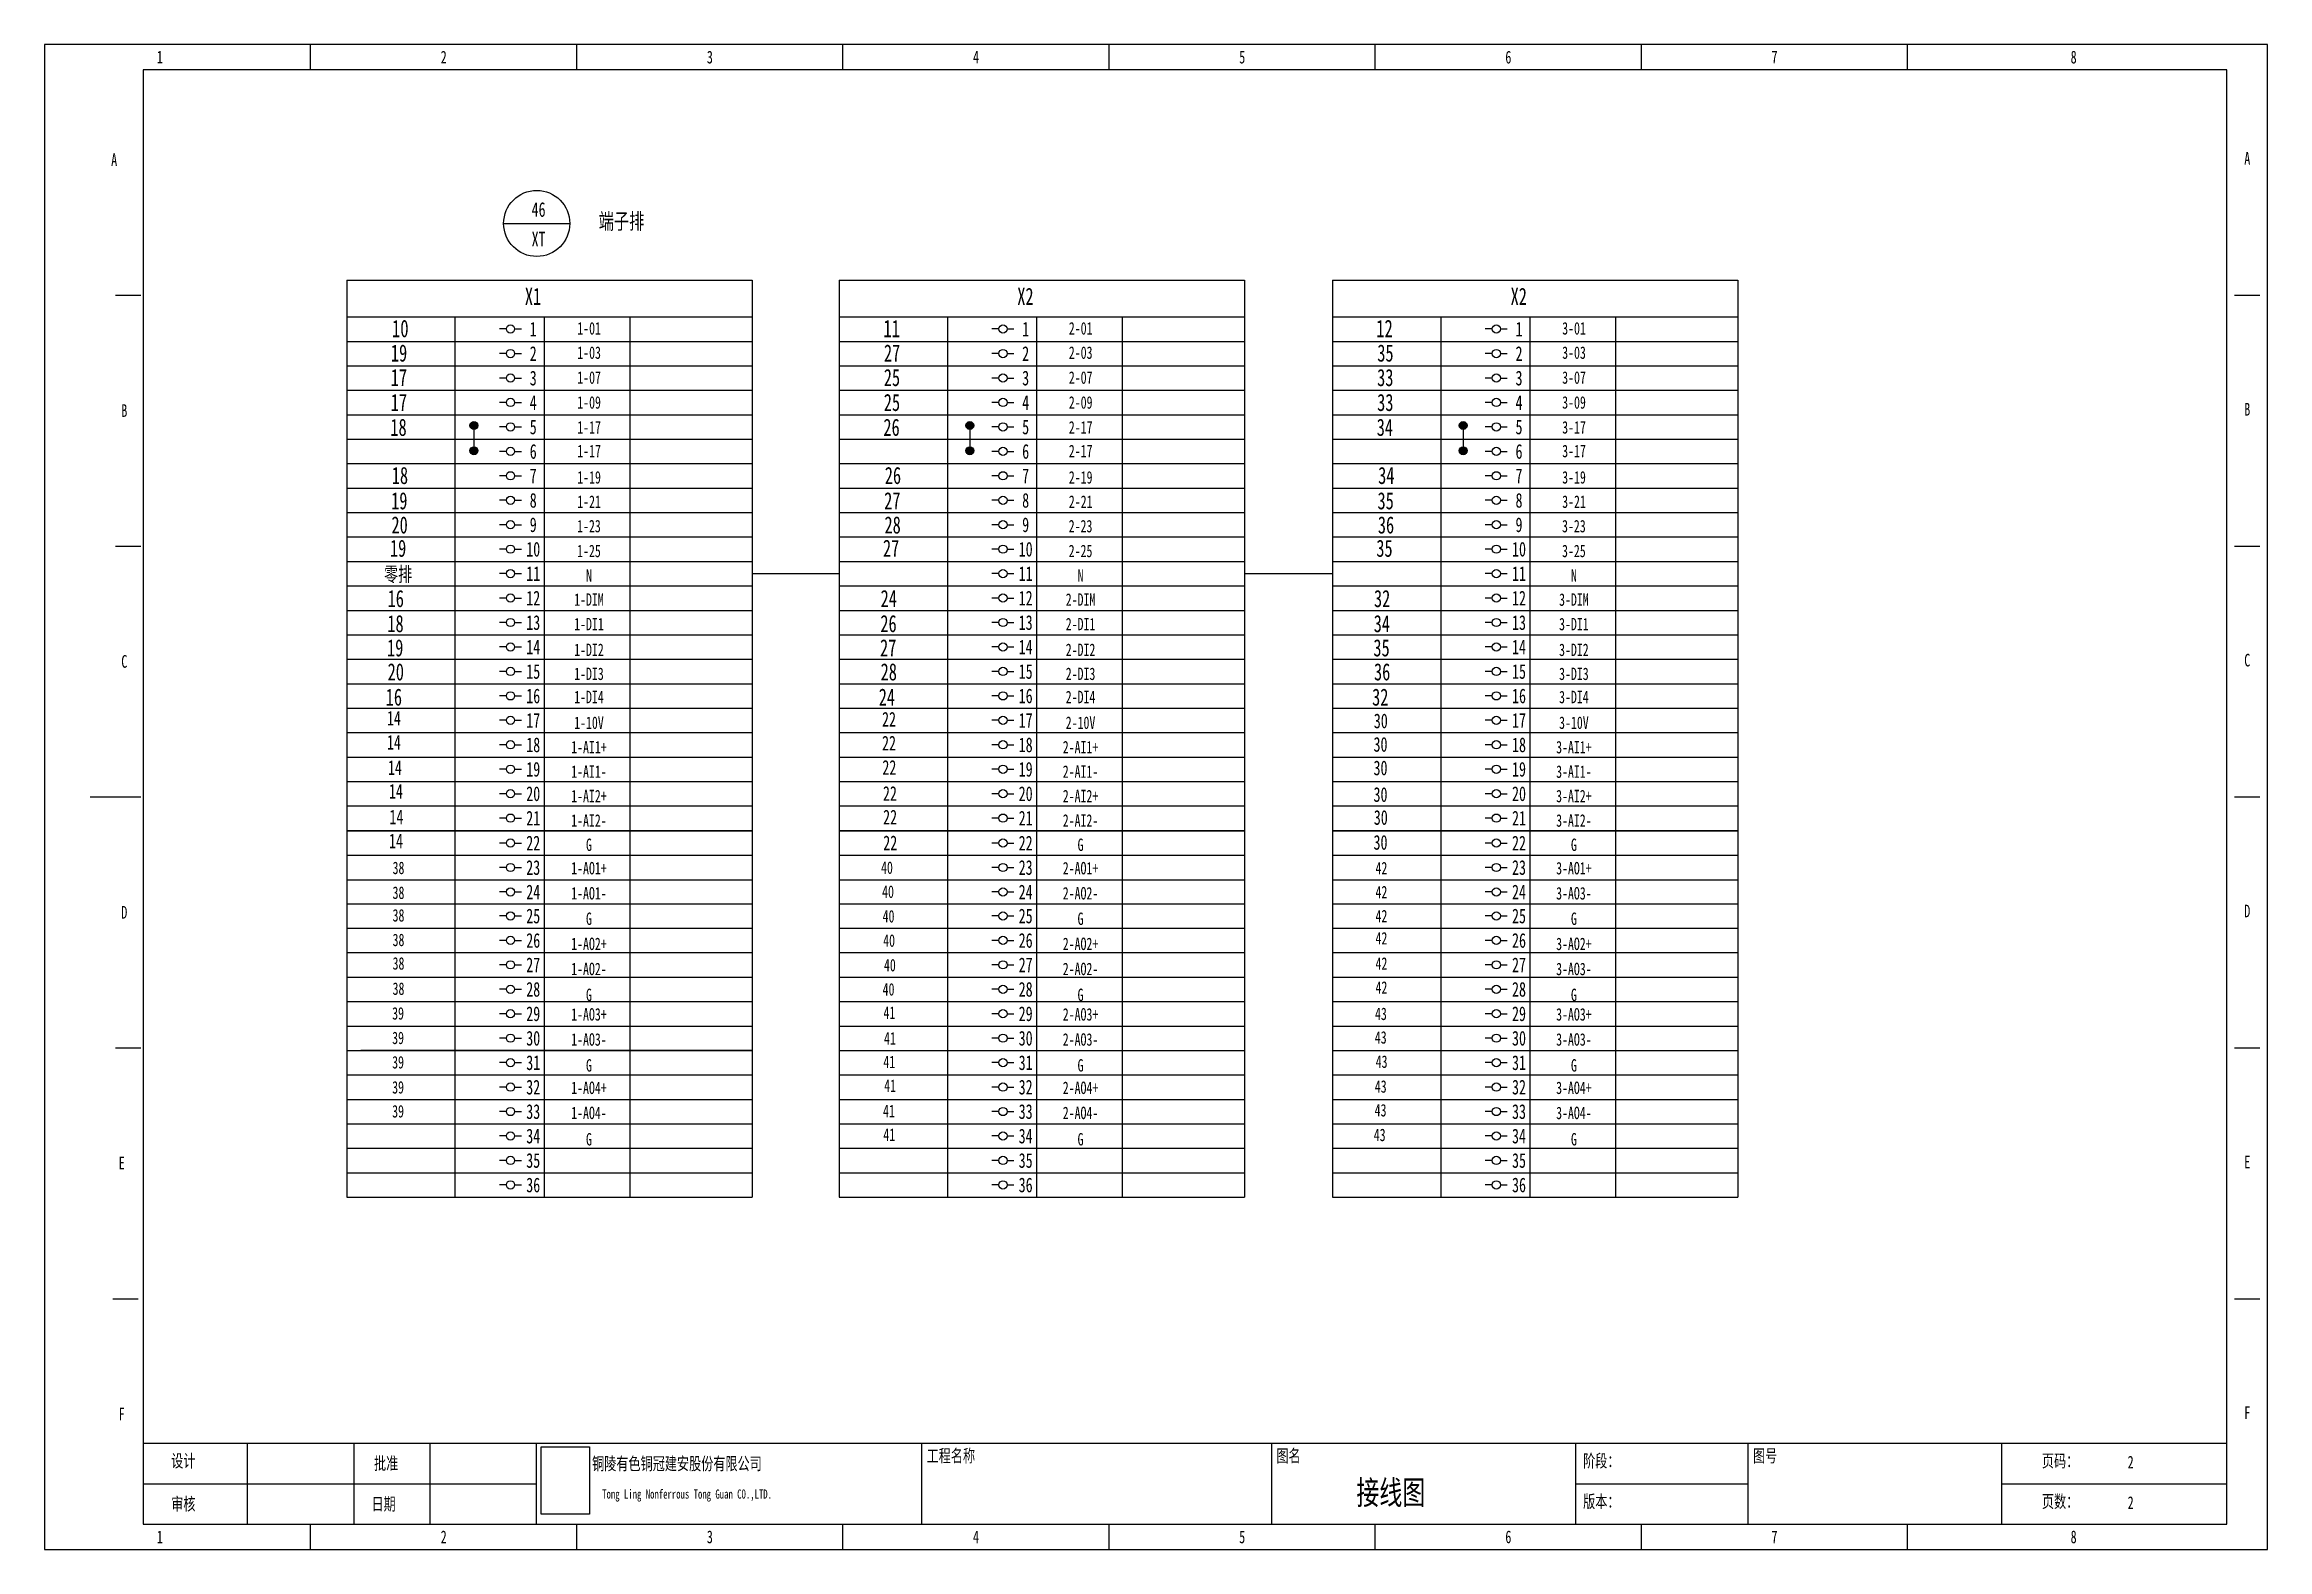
# Model space of a CAD drawing. Header units: millimetres. Extents: x 401220 to 2750366, y -101310 to 943175.
# Drawn here: x 1317985 to 1382618, y 390497 to 434274 of the extents above; entities that cross this region are included whole.
import ezdxf
from ezdxf.enums import TextEntityAlignment as Align

# ---------------------------------------------------------------- set-up
doc = ezdxf.new("R2010")
doc.units = ezdxf.units.MM
doc.styles.add('IDQSTYLE', font='NSimSun.ttf', dxfattribs={"width": 0.7})
picture_1 = doc.add_image_def('image1.png', size_in_pixel=(137, 191))

msp = doc.modelspace()

# ---------------------------------------------------------------- texts
at = {"style": 'IDQSTYLE', "width": 0.7}
for s, p in [('1', (1321338.52261, 433610.38812)), ('2', (1329592.70213, 433610.38812)), ('3', (1337330.99543, 433610.38812)), ('4', (1345069.28873, 433610.38812)), ('5', (1352807.58203, 433610.38812)), ('6', (1360545.87533, 433610.38812)), ('7', (1368284.16863, 433610.38812)), ('8', (1376980.53634, 433610.38812)), ('A', (1320011.95804, 430625.61785)), ('A', (1382028.8515, 430662.46686)), ('B', (1320306.75017, 423329.51274)), ('B', (1382028.8515, 423366.36175)), ('C', (1320306.75017, 416033.40762)), ('C', (1382028.8515, 416070.25664)), ('D', (1320306.75017, 408737.30251)), ('D', (1382028.8515, 408774.15153)), ('E', (1320233.05214, 401441.1974)), ('E', (1382028.8515, 401478.04641)), ('F', (1320233.05214, 394145.09229)), ('F', (1382028.8515, 394181.9413)), ('1', (1321338.52261, 390570.73776)), ('2', (1329592.70213, 390570.73776)), ('3', (1337330.99543, 390570.73776)), ('4', (1345069.28873, 390570.73776)), ('5', (1352807.58203, 390570.73776)), ('6', (1360545.87533, 390570.73776)), ('7', (1368284.16863, 390570.73776)), ('8', (1376980.53634, 390570.73776))]:
    msp.add_text(s, height=369.22714, dxfattribs=at).set_placement(p, align=Align.BOTTOM_CENTER)
for s, height, p in [('46', 425.550404, (1332351.31854, 429474.21488)), ('XT', 425.550404, (1332351.31854, 428610.78214)), ('X1', 497.818624, (1332188.69348, 426947.78333)), ('X2', 497.818624, (1346505.71984, 426947.78333)), ('X2', 497.818624, (1360849.2463, 426947.78333)), ('10', 506.768077, (1328330.31804, 426012.23367)), ('1', 426.70168, (1332195.42107, 425993.0254)), ('@N421', 0.142234, (1332514.72129, 425993.0254)), ('1-01', 361.4625, (1333819.90406, 426017.14603)), ('11', 506.768077, (1342616.72758, 426012.23367)), ('1', 426.70168, (1346512.44743, 425993.0254)), ('@N421', 0.142234, (1346831.74765, 425993.0254)), ('2-01', 361.4625, (1348112.10261, 426017.14603)), ('12', 506.768077, (1356945.0238, 426012.23367)), ('1', 426.70168, (1360855.97388, 425993.0254)), ('@N421', 0.142234, (1361175.2741, 425993.0254)), ('3-01', 361.4625, (1362455.62906, 426017.14603)), ('19', 497.818624, (1328294.75978, 425298.42783)), ('2', 426.70168, (1332195.42109, 425281.85593)), ('1-03', 361.4625, (1333819.90406, 425310.28869)), ('27', 497.818624, (1342628.67631, 425298.42783)), ('2', 426.70168, (1346512.44745, 425281.85593)), ('2-03', 361.4625, (1348112.10261, 425310.28869)), ('35', 497.818624, (1356972.20277, 425298.42783)), ('2', 426.70168, (1360855.9739, 425281.85593)), ('3-03', 361.4625, (1362455.62906, 425310.28869)), ('17', 497.818624, (1328290.87792, 424585.88524)), ('3', 426.70168, (1332195.42111, 424570.68647)), ('1-07', 361.4625, (1333819.90406, 424585.76032)), ('25', 497.818624, (1342624.79445, 424585.88524)), ('3', 426.70168, (1346512.44747, 424570.68647)), ('2-07', 361.4625, (1348112.10261, 424585.76032)), ('33', 497.818624, (1356968.3209, 424585.88524)), ('3', 426.70168, (1360855.97392, 424570.68647)), ('3-07', 361.4625, (1362455.62906, 424585.76032)), ('17', 497.818624, (1328290.87792, 423861.33896)), ('4', 426.70168, (1332195.42112, 423859.51701)), ('1-09', 361.4625, (1333819.90406, 423861.23195)), ('25', 497.818624, (1342624.79445, 423861.33896)), ('4', 426.70168, (1346512.44749, 423859.51701)), ('2-09', 361.4625, (1348112.10261, 423861.23195)), ('33', 497.818624, (1356968.3209, 423861.33896)), ('4', 426.70168, (1360855.97394, 423859.51701)), ('3-09', 361.4625, (1362455.62906, 423861.23195)), ('18', 497.818624, (1328279.29708, 423138.64209)), ('5', 426.70168, (1332195.42124, 423148.65159)), ('26', 497.818624, (1342613.21362, 423138.64209)), ('5', 426.70168, (1346512.4476, 423148.65159)), ('34', 497.818624, (1356956.74007, 423138.64209)), ('5', 426.70168, (1360855.97405, 423148.65159)), ('1-17', 361.4625, (1333819.90406, 423136.70357)), ('2-17', 361.4625, (1348112.10261, 423136.70357)), ('3-17', 361.4625, (1362455.62906, 423136.70357)), ('6', 426.70168, (1332195.42126, 422437.48213)), ('@N421', 0.142234, (1332514.72138, 422437.17808)), ('1-17', 361.4625, (1333819.90406, 422448.54419)), ('6', 426.70168, (1346512.44762, 422437.48213)), ('@N421', 0.142234, (1346831.74774, 422437.17808)), ('2-17', 361.4625, (1348112.10261, 422448.54419)), ('6', 426.70168, (1360855.97407, 422437.48213)), ('@N421', 0.142234, (1361175.2742, 422437.17808)), ('3-17', 361.4625, (1362455.62906, 422448.54419)), ('18', 497.818624, (1328320.11537, 421738.07261)), ('7', 426.70168, (1332195.42124, 421726.00862)), ('1-19', 361.4625, (1333819.90406, 421682.78251)), ('26', 497.818624, (1342654.0319, 421738.07261)), ('7', 426.70168, (1346512.4476, 421726.00862)), ('2-19', 361.4625, (1348112.10261, 421682.78251)), ('34', 497.818624, (1356997.55835, 421738.07261)), ('7', 426.70168, (1360855.97405, 421726.00862)), ('3-19', 361.4625, (1362455.62906, 421682.78251)), ('19', 497.818624, (1328301.50844, 421001.26404)), ('8', 426.70168, (1332195.42126, 421014.83916)), ('1-21', 361.4625, (1333819.90406, 420975.92518)), ('27', 497.818624, (1342635.42497, 421001.26404)), ('8', 426.70168, (1346512.44762, 421014.83916)), ('2-21', 361.4625, (1348112.10261, 420975.92518)), ('35', 497.818624, (1356978.95142, 421001.26404)), ('8', 426.70168, (1360855.97407, 421014.83916)), ('3-21', 361.4625, (1362455.62906, 420975.92518)), ('20', 497.818624, (1328311.14008, 420298.70965)), ('9', 426.70168, (1332195.42128, 420303.66969)), ('1-23', 361.4625, (1333815.66357, 420264.23242)), ('28', 497.818624, (1342645.05662, 420298.70965)), ('9', 426.70168, (1346512.44764, 420303.66969)), ('2-23', 361.4625, (1348107.86212, 420264.23242)), ('36', 497.818624, (1356988.58307, 420298.70965)), ('9', 426.70168, (1360855.97409, 420303.66969)), ('3-23', 361.4625, (1362451.38857, 420264.23242)), ('19', 497.818624, (1328267.28243, 419620.3349)), ('10', 426.701678, (1332195.42133, 419592.80427)), ('1-25', 361.4625, (1333815.66357, 419542.8151)), ('27', 497.818624, (1342601.19896, 419620.3349)), ('10', 426.701678, (1346512.4477, 419592.80427)), ('2-25', 361.4625, (1348107.86212, 419542.8151)), ('35', 497.818624, (1356944.72541, 419620.3349)), ('10', 426.701678, (1360855.97415, 419592.80427)), ('3-25', 361.4625, (1362451.38857, 419542.8151)), ('零排', 425.550404, (1328267.28243, 418865.12521)), ('11', 426.701678, (1332195.42135, 418881.63481)), ('@N421', 0.142234, (1332514.72129, 418881.33077)), ('N', 361.4625, (1333815.66357, 418830.52974)), ('11', 426.701678, (1346512.44771, 418881.63481)), ('@N421', 0.142234, (1346831.74765, 418881.33077)), ('N', 361.4625, (1348107.86212, 418830.52974)), ('11', 426.701678, (1360855.97417, 418881.63481)), ('@N421', 0.142234, (1361175.2741, 418881.33077)), ('N', 361.4625, (1362451.38857, 418830.52974)), ('16', 497.818624, (1328198.73364, 418157.52525)), ('12', 426.701678, (1332195.42133, 418170.16131)), ('1-DIM', 361.4625, (1333815.66357, 418127.37606)), ('24', 497.818624, (1342532.65017, 418157.52525)), ('12', 426.701678, (1346512.4477, 418170.16131)), ('2-DIM', 361.4625, (1348107.86212, 418127.37606)), ('32', 497.818624, (1356876.17662, 418157.52525)), ('12', 426.701678, (1360855.97415, 418170.16131)), ('3-DIM', 361.4625, (1362451.38857, 418127.37606)), ('18', 497.818624, (1328191.41604, 417429.41408)), ('13', 426.701678, (1332195.42135, 417458.99184)), ('1-DI1', 361.4625, (1333815.66357, 417415.0907)), ('26', 497.818624, (1342525.33257, 417429.41408)), ('13', 426.701678, (1346512.44771, 417458.99184)), ('2-DI1', 361.4625, (1348107.86212, 417415.0907)), ('34', 497.818624, (1356868.85903, 417429.41408)), ('13', 426.701678, (1360855.97417, 417458.99184)), ('3-DI1', 361.4625, (1362451.38857, 417415.0907)), ('19', 497.818624, (1328181.86576, 416724.62233)), ('14', 426.701678, (1332195.42137, 416747.82238)), ('27', 497.818624, (1342515.78229, 416724.62233)), ('14', 426.701678, (1346512.44773, 416747.82238)), ('35', 497.818624, (1356859.30875, 416724.62233)), ('14', 426.701678, (1360855.97419, 416747.82238)), ('20', 497.818624, (1328199.33903, 416026.1391)), ('15', 426.701678, (1332195.42124, 416036.95696)), ('1-DI2', 361.4625, (1333815.66357, 416666.27753)), ('28', 497.818624, (1342533.25556, 416026.1391)), ('15', 426.701678, (1346512.4476, 416036.95696)), ('2-DI2', 361.4625, (1348107.86212, 416666.27753)), ('36', 497.818624, (1356876.78201, 416026.1391)), ('15', 426.701678, (1360855.97405, 416036.95696)), ('3-DI2', 361.4625, (1362451.38857, 416666.27753)), ('1-DI3', 361.4625, (1333815.66357, 415968.91801)), ('2-DI3', 361.4625, (1348107.86212, 415968.91801)), ('3-DI3', 361.4625, (1362451.38857, 415968.91801)), ('16', 496.075662, (1328144.58601, 415291.34951)), ('16', 426.701678, (1332195.42126, 415325.7875)), ('1-DI4', 361.4625, (1333815.66357, 415293.87657)), ('24', 496.075662, (1342478.50254, 415291.34951)), ('16', 426.701678, (1346512.44762, 415325.7875)), ('2-DI4', 361.4625, (1348107.86212, 415293.87657)), ('32', 496.075662, (1356822.02899, 415291.34951)), ('16', 426.701678, (1360855.97407, 415325.7875)), ('3-DI4', 361.4625, (1362451.38857, 415293.87657)), ('14', 426.233092, (1328147.10565, 414679.35415)), ('17', 426.701678, (1332195.42128, 414614.61804)), ('1-10V', 361.4625, (1333815.66357, 414546.57908)), ('22', 426.233092, (1342539.99205, 414646.84156)), ('17', 426.701678, (1346512.44764, 414614.61804)), ('2-10V', 361.4625, (1348107.86212, 414546.57908)), ('30', 426.233092, (1356837.41751, 414599.44198)), ('17', 426.701678, (1360855.97409, 414614.61804)), ('3-10V', 361.4625, (1362451.38857, 414546.57908)), ('14', 426.233092, (1328147.10565, 413976.64317)), ('18', 426.701678, (1332195.4213, 413903.44857)), ('1-AI1+', 361.4625, (1333815.66357, 413835.40962)), ('22', 426.233092, (1342539.99206, 413952.85171)), ('18', 426.701678, (1346512.44766, 413903.44857)), ('2-AI1+', 361.4625, (1348107.86212, 413835.40962)), ('30', 426.233092, (1356829.17401, 413915.71285)), ('18', 426.701678, (1360855.97411, 413903.44857)), ('3-AI1+', 361.4625, (1362451.38857, 413835.40962)), ('14', 426.233092, (1328175.23253, 413240.20342)), ('19', 426.701678, (1332195.42131, 413192.27911)), ('1-AI1-', 361.4625, (1333815.66357, 413124.24016)), ('22', 426.233092, (1342549.27364, 413244.99343)), ('19', 426.701678, (1346512.44768, 413192.27911)), ('2-AI1-', 361.4625, (1348107.86212, 413124.24016)), ('30', 426.233092, (1356829.17401, 413231.98373)), ('19', 426.701678, (1360855.97413, 413192.27911)), ('3-AI1-', 361.4625, (1362451.38857, 413124.24016)), ('14', 426.233092, (1328203.73898, 412553.10677)), ('20', 426.701678, (1332195.42133, 412481.10965)), ('1-AI2+', 361.4625, (1333815.66357, 412413.0707)), ('22', 426.233092, (1342566.21552, 412487.08992)), ('20', 426.701678, (1346512.4477, 412481.10965)), ('2-AI2+', 361.4625, (1348107.86212, 412413.0707)), ('30', 426.233092, (1356829.17401, 412457.64024)), ('20', 426.701678, (1360855.97415, 412481.10965)), ('3-AI2+', 361.4625, (1362451.38857, 412413.0707)), ('14', 426.233092, (1328219.14072, 411805.42282)), ('21', 426.701678, (1332195.42135, 411769.94018)), ('1-AI2-', 361.4625, (1333815.66357, 411701.90123)), ('22', 426.233092, (1342571.49001, 411801.9972)), ('21', 426.701678, (1346512.44771, 411769.94018)), ('2-AI2-', 361.4625, (1348107.86212, 411701.90123)), ('30', 426.233092, (1356837.41751, 411790.38645)), ('21', 426.701678, (1360855.97417, 411769.94018)), ('3-AI2-', 361.4625, (1362451.38857, 411701.90123)), ('14', 426.233092, (1328207.83542, 411107.34219)), ('22', 426.701678, (1332195.42131, 411045.67045)), ('G', 361.4625, (1333815.66357, 410996.32128)), ('22', 426.233092, (1342575.49709, 411051.97859)), ('22', 426.701678, (1346512.44757, 411045.67083)), ('G', 361.4625, (1348107.86212, 410996.32128)), ('30', 426.233092, (1356829.17401, 411065.46897)), ('22', 426.701678, (1360855.97403, 411045.67083)), ('G', 361.4625, (1362451.38857, 410996.32128)), ('38', 361.717843, (1328278.65189, 410324.4196)), ('23', 426.701678, (1332195.42133, 410334.50099)), ('1-AO1+', 361.4625, (1333815.66357, 410315.0708)), ('40', 361.717843, (1342480.00028, 410331.31682)), ('23', 426.701678, (1346512.44759, 410334.50137)), ('2-AO1+', 361.4625, (1348107.86212, 410315.0708)), ('42', 361.717843, (1356855.81337, 410317.91497)), ('23', 426.701678, (1360855.97405, 410334.50137)), ('3-AO1+', 361.4625, (1362451.38857, 410315.0708)), ('38', 361.717843, (1328278.65189, 409602.1094)), ('24', 426.701678, (1332195.42135, 409623.33152)), ('40', 361.717843, (1342510.75879, 409631.99505)), ('24', 426.701678, (1346512.44761, 409623.33191)), ('42', 361.717843, (1356855.81337, 409620.44279)), ('24', 426.701678, (1360855.97406, 409623.33191)), ('25', 426.701678, (1332195.42148, 408925.26233)), ('1-AO1-', 361.4625, (1333815.66357, 409585.16004)), ('25', 426.701678, (1346512.44773, 408925.26272)), ('2-AO2-', 361.4625, (1348107.86212, 409585.16004)), ('25', 426.701678, (1360855.97419, 408925.26272)), ('3-AO3-', 361.4625, (1362451.38857, 409585.16004)), ('38', 361.717843, (1328278.65189, 408944.00404)), ('G', 361.4625, (1333815.66357, 408844.95429)), ('40', 361.717843, (1342526.13804, 408917.3026)), ('G', 361.4625, (1348107.86212, 408844.95429)), ('42', 361.717843, (1356855.81337, 408922.9706)), ('G', 361.4625, (1362451.38857, 408844.95429)), ('38', 361.717843, (1328278.65189, 408229.71977)), ('26', 426.701678, (1332195.4215, 408214.09287)), ('1-AO2+', 361.4625, (1333815.66357, 408114.2025)), ('40', 361.717843, (1342541.5173, 408210.29548)), ('26', 426.701678, (1346512.44775, 408214.09325)), ('2-AO2+', 361.4625, (1348107.86212, 408114.2025)), ('42', 361.717843, (1356855.81337, 408276.31609)), ('26', 426.701678, (1360855.97421, 408214.09325)), ('3-AO2+', 361.4625, (1362451.38857, 408114.2025)), ('38', 361.717843, (1328278.65189, 407545.33372)), ('27', 426.701678, (1332195.42152, 407502.92341)), ('1-AO2-', 361.4625, (1333815.66357, 407384.29174)), ('40', 361.717843, (1342564.58618, 407495.6043)), ('27', 426.701678, (1346512.44777, 407502.92379)), ('2-AO2-', 361.4625, (1348107.86212, 407384.29174)), ('42', 361.717843, (1356855.81337, 407540.907)), ('27', 426.701678, (1360855.97423, 407502.92379)), ('3-AO3-', 361.4625, (1362451.38857, 407384.29174)), ('38', 361.717843, (1328278.65179, 406812.0473)), ('28', 426.701678, (1332195.42153, 406791.75394)), ('G', 361.4625, (1333815.66346, 406630.98572)), ('40', 361.717843, (1342526.17449, 406791.92017)), ('28', 426.701678, (1346512.44779, 406791.75433)), ('G', 361.4625, (1348107.86201, 406630.98572)), ('42', 361.717843, (1356855.81337, 406843.95536)), ('28', 426.701678, (1360855.97435, 406791.75433)), ('G', 361.4625, (1362451.38857, 406630.98572)), ('39', 361.717843, (1328266.25804, 406092.24629)), ('29', 426.701678, (1332195.42155, 406080.58448)), ('1-AO3+', 361.4625, (1333815.66346, 406063.19108)), ('41', 361.717843, (1342550.9101, 406112.20146)), ('29', 426.701678, (1346512.44781, 406080.58487)), ('2-AO3+', 361.4625, (1348107.86201, 406063.19108)), ('43', 361.717843, (1356840.52409, 406079.87133)), ('29', 426.701678, (1360855.97437, 406080.58487)), ('3-AO3+', 361.4625, (1362451.38857, 406063.19108)), ('39', 361.717843, (1328266.25804, 405379.95446)), ('30', 426.701678, (1332195.42157, 405369.41502)), ('1-AO3-', 361.4625, (1333815.66346, 405333.28033)), ('41', 361.717843, (1342565.47119, 405365.25478)), ('30', 426.701678, (1346512.44783, 405369.4154)), ('2-AO3-', 361.4625, (1348107.86201, 405333.28033)), ('43', 361.717843, (1356835.47733, 405394.27476)), ('30', 426.701678, (1360855.97439, 405369.4154)), ('3-AO3-', 361.4625, (1362451.38857, 405333.28033)), ('39', 361.717843, (1328266.25836, 404670.51493)), ('31', 426.701678, (1332195.4217, 404658.24556)), ('G', 361.4625, (1333815.66379, 404579.97431)), ('41', 361.717843, (1342546.15575, 404679.26406)), ('31', 426.701678, (1346512.44795, 404658.24594)), ('G', 361.4625, (1348107.86234, 404579.97431)), ('43', 361.717843, (1356860.69987, 404688.51388)), ('31', 426.701678, (1360855.97451, 404658.24594)), ('G', 361.4625, (1362451.3889, 404579.97431)), ('39', 361.717843, (1328266.25836, 403941.39061)), ('32', 426.701678, (1332195.42172, 403947.07609)), ('1-AO4+', 361.4625, (1333815.66379, 403927.302)), ('41', 361.717843, (1342570.42235, 403990.52065)), ('32', 426.701678, (1346512.44797, 403947.07648)), ('2-AO4+', 361.4625, (1348107.86234, 403927.302)), ('43', 361.717843, (1356835.46327, 403966.15266)), ('32', 426.701678, (1360855.97453, 403947.07648)), ('3-AO4+', 361.4625, (1362451.3889, 403927.302)), ('39', 361.717843, (1328266.25836, 403244.47203)), ('33', 426.701678, (1332195.42173, 403235.90663)), ('1-AO4-', 361.4625, (1333815.66379, 403197.39125)), ('41', 361.717843, (1342536.39962, 403252.10503)), ('33', 426.701678, (1346512.44799, 403235.90701)), ('2-AO4-', 361.4625, (1348107.86234, 403197.39125)), ('43', 361.717843, (1356830.41933, 403275.51374)), ('33', 426.701678, (1360855.97455, 403235.90701)), ('3-AO4-', 361.4625, (1362451.3889, 403197.39125)), ('34', 426.701678, (1332195.42186, 402524.73717)), ('41', 361.717843, (1342546.15575, 402564.63846)), ('34', 426.701678, (1346512.44811, 402524.73755)), ('43', 361.717843, (1356805.18836, 402558.28161)), ('34', 426.701678, (1360855.97468, 402524.73755)), ('35', 426.701678, (1332195.42198, 401813.56771)), ('G', 361.4625, (1333815.66379, 402430.98495)), ('35', 426.701678, (1346512.44824, 401813.56809)), ('G', 361.4625, (1348107.86234, 402430.98495)), ('35', 426.701678, (1360855.9748, 401813.56809)), ('G', 361.4625, (1362451.3889, 402430.98495)), ('36', 426.701678, (1332195.42211, 401102.39824)), ('36', 426.701678, (1346512.44836, 401102.39863)), ('36', 426.701678, (1360855.97492, 401102.39863))]:
    msp.add_text(s, height=height, dxfattribs=at).set_placement(p, align=Align.MIDDLE_CENTER)
at = {"ltscale": 0.8, "style": 'IDQSTYLE', "width": 0.7}
msp.add_text('端子排', height=462.326365, dxfattribs=at).set_placement((1334761.80759, 429133.49855), align=Align.MIDDLE_CENTER)
at = {"style": 'IDQSTYLE', "width": 0.7}
for s, p in [('设计', (1321670.16375, 392781.6787)), ('批准', (1327566.00626, 392707.98067)), ('工程名称', (1343632.17712, 392929.07477)), ('图名', (1353802.50546, 392929.07477)), ('阶段：', (1362719.96726, 392781.6787)), ('图号', (1367657.73537, 392929.07477)), ('页码：', (1376059.31095, 392781.6787)), ('审核', (1321670.16375, 391528.81217)), ('日期', (1327492.30823, 391528.81217)), ('版本：', (1362719.96726, 391602.5102)), ('页数：', (1376059.31095, 391602.5102))]:
    msp.add_text(s, height=369.227138, dxfattribs=at).set_placement(p, align=Align.BOTTOM_LEFT)
for s, height, p in [('铜陵有色铜冠建安股份有限公司', 369.2271375, (1333905.64539, 393181.7886)), ('Tong Ling Nonferrous Tong Guan CO.,LTD.', 265.843539, (1334200.43752, 392244.39092))]:
    msp.add_text(s, height=height, dxfattribs=at).set_placement(p, align=Align.TOP_LEFT)
for s, height, p in [('2', 369.22714, (1378638.74205, 392855.37673)), ('接线图', 697.83929, (1357128.37264, 391807.56455)), ('2', 369.22714, (1378638.74205, 391676.20823))]:
    msp.add_text(s, height=height, dxfattribs=at).set_placement(p, align=Align.CENTER)

# ---------------------------------------------------------------- hatches: boundary and pattern name
h = msp.add_hatch(color=256)
h.dxf.hatch_style = 1
h.paths.add_polyline_path([(1330587.27629, 423190.19194, 1), (1330356.30944, 423190.19194, 1)])
h = msp.add_hatch(color=256)
h.dxf.hatch_style = 1
h.paths.add_polyline_path([(1345004.26912, 423190.19194, 1), (1344773.30228, 423190.19194, 1)])
h = msp.add_hatch(color=256)
h.dxf.hatch_style = 1
h.paths.add_polyline_path([(1359347.79558, 423190.19194, 1), (1359116.82873, 423190.19194, 1)])
h = msp.add_hatch(color=256)
h.dxf.hatch_style = 1
h.paths.add_polyline_path([(1330587.27629, 422455.16772, 1), (1330356.30944, 422455.16772, 1)])
h = msp.add_hatch(color=256)
h.dxf.hatch_style = 1
h.paths.add_polyline_path([(1345004.26912, 422455.16772, 1), (1344773.30228, 422455.16772, 1)])
h = msp.add_hatch(color=256)
h.dxf.hatch_style = 1
h.paths.add_polyline_path([(1359347.79558, 422455.16772, 1), (1359116.82873, 422455.16772, 1)])

# ---------------------------------------------------------------- linework, layer by layer
at = {"ltscale": 4}
for p, q in [((1325723.55548, 433536.69009), (1325723.55548, 434273.6704)), ((1333461.84878, 433536.69009), (1333461.84878, 434273.6704)), ((1341200.14208, 433536.69009), (1341200.14208, 434273.6704)), ((1348938.43538, 433536.69009), (1348938.43538, 434273.6704)), ((1356676.72868, 433536.69009), (1356676.72868, 434273.6704)), ((1364415.02198, 433536.69009), (1364415.02198, 434273.6704)), ((1372153.31529, 433536.69009), (1372153.31529, 434273.6704)), ((1320048.80706, 426977.56529), (1320785.78737, 426977.56529)), ((1381660.36134, 426977.56529), (1382397.34166, 426977.56529)), ((1331415.2593, 425998.98723), (1331215.32635, 425998.98723)), ((1331655.17884, 425998.98723), (1331855.11179, 425998.98723)), ((1345732.28566, 425998.98723), (1345532.35272, 425998.98723)), ((1345972.2052, 425998.98723), (1346172.13815, 425998.98723)), ((1360075.81212, 425998.98723), (1359875.87917, 425998.98723)), ((1360315.73166, 425998.98723), (1360515.66461, 425998.98723)), ((1331415.2593, 425283.41753), (1331215.32635, 425283.41753)), ((1331655.17884, 425283.41753), (1331855.11179, 425283.41753)), ((1345732.28566, 425283.41753), (1345532.35272, 425283.41753)), ((1345972.2052, 425283.41753), (1346172.13815, 425283.41753)), ((1360075.81212, 425283.41753), (1359875.87917, 425283.41753)), ((1360315.73166, 425283.41753), (1360515.66461, 425283.41753)), ((1331415.25928, 424571.94402), (1331215.32633, 424571.94402)), ((1331655.17882, 424571.94402), (1331855.11177, 424571.94402)), ((1345732.28565, 424571.94402), (1345532.3527, 424571.94402)), ((1345972.20518, 424571.94402), (1346172.13813, 424571.94402)), ((1360075.8121, 424571.94402), (1359875.87915, 424571.94402)), ((1360315.73164, 424571.94402), (1360515.66459, 424571.94402)), ((1331415.2593, 423860.77456), (1331215.32635, 423860.77456)), ((1331655.17884, 423860.77456), (1331855.11179, 423860.77456)), ((1345732.28566, 423860.77456), (1345532.35272, 423860.77456)), ((1345972.2052, 423860.77456), (1346172.13815, 423860.77456)), ((1360075.81212, 423860.77456), (1359875.87917, 423860.77456)), ((1360315.73166, 423860.77456), (1360515.66461, 423860.77456)), ((1331415.25927, 423149.60509), (1331215.32632, 423149.60509)), ((1331655.1788, 423149.60509), (1331855.11175, 423149.60509)), ((1345732.28563, 423149.60509), (1345532.35268, 423149.60509)), ((1345972.20517, 423149.60509), (1346172.13811, 423149.60509)), ((1360075.81208, 423149.60509), (1359875.87913, 423149.60509)), ((1360315.73162, 423149.60509), (1360515.66457, 423149.60509)), ((1331415.25938, 422438.73967), (1331215.32643, 422438.73967)), ((1331655.17892, 422438.73967), (1331855.11187, 422438.73967)), ((1345732.28574, 422438.73967), (1345532.35279, 422438.73967)), ((1345972.20528, 422438.73967), (1346172.13823, 422438.73967)), ((1360075.8122, 422438.73967), (1359875.87925, 422438.73967)), ((1360315.73174, 422438.73967), (1360515.66468, 422438.73967)), ((1331415.2594, 421727.57021), (1331215.32645, 421727.57021)), ((1331655.17894, 421727.57021), (1331855.11189, 421727.57021)), ((1345732.28576, 421727.57021), (1345532.35281, 421727.57021)), ((1345972.2053, 421727.57021), (1346172.13825, 421727.57021)), ((1360075.81221, 421727.57021), (1359875.87927, 421727.57021)), ((1360315.73175, 421727.57021), (1360515.6647, 421727.57021)), ((1331415.25938, 421016.09671), (1331215.32643, 421016.09671)), ((1331655.17892, 421016.09671), (1331855.11187, 421016.09671)), ((1345732.28574, 421016.09671), (1345532.35279, 421016.09671)), ((1345972.20528, 421016.09671), (1346172.13823, 421016.09671)), ((1360075.8122, 421016.09671), (1359875.87925, 421016.09671)), ((1360315.73174, 421016.09671), (1360515.66468, 421016.09671)), ((1331415.2594, 420304.92724), (1331215.32645, 420304.92724)), ((1331655.17894, 420304.92724), (1331855.11189, 420304.92724)), ((1345732.28576, 420304.92724), (1345532.35281, 420304.92724)), ((1345972.2053, 420304.92724), (1346172.13825, 420304.92724)), ((1360075.81221, 420304.92724), (1359875.87927, 420304.92724)), ((1360315.73175, 420304.92724), (1360515.6647, 420304.92724)), ((1320048.80706, 419681.46018), (1320785.78737, 419681.46018)), ((1331415.25936, 419593.75778), (1331215.32641, 419593.75778)), ((1331655.1789, 419593.75778), (1331855.11185, 419593.75778)), ((1345732.28572, 419593.75778), (1345532.35277, 419593.75778)), ((1345972.20526, 419593.75778), (1346172.13821, 419593.75778)), ((1360075.81218, 419593.75778), (1359875.87923, 419593.75778)), ((1360315.73172, 419593.75778), (1360515.66467, 419593.75778)), ((1381660.36134, 419681.46018), (1382397.34166, 419681.46018)), ((1331415.25928, 418882.89236), (1331215.32633, 418882.89236)), ((1331655.17882, 418882.89236), (1331855.11177, 418882.89236)), ((1345732.28565, 418882.89236), (1345532.3527, 418882.89236)), ((1345972.20518, 418882.89236), (1346172.13813, 418882.89236)), ((1360075.8121, 418882.89236), (1359875.87915, 418882.89236)), ((1360315.73164, 418882.89236), (1360515.66459, 418882.89236)), ((1331415.2593, 418171.7229), (1331215.32635, 418171.7229)), ((1331655.17884, 418171.7229), (1331855.11179, 418171.7229)), ((1345732.28566, 418171.7229), (1345532.35272, 418171.7229)), ((1345972.2052, 418171.7229), (1346172.13815, 418171.7229)), ((1360075.81212, 418171.7229), (1359875.87917, 418171.7229)), ((1360315.73166, 418171.7229), (1360515.66461, 418171.7229)), ((1331415.25928, 417460.24939), (1331215.32633, 417460.24939)), ((1331655.17882, 417460.24939), (1331855.11177, 417460.24939)), ((1345732.28565, 417460.24939), (1345532.3527, 417460.24939)), ((1345972.20518, 417460.24939), (1346172.13813, 417460.24939)), ((1360075.8121, 417460.24939), (1359875.87915, 417460.24939)), ((1360315.73164, 417460.24939), (1360515.66459, 417460.24939)), ((1331415.2593, 416749.07993), (1331215.32635, 416749.07993)), ((1331655.17884, 416749.07993), (1331855.11179, 416749.07993)), ((1345732.28566, 416749.07993), (1345532.35272, 416749.07993)), ((1345972.2052, 416749.07993), (1346172.13815, 416749.07993)), ((1360075.81212, 416749.07993), (1359875.87917, 416749.07993)), ((1360315.73166, 416749.07993), (1360515.66461, 416749.07993)), ((1331415.25927, 416037.91047), (1331215.32632, 416037.91047)), ((1331655.1788, 416037.91047), (1331855.11175, 416037.91047)), ((1345732.28563, 416037.91047), (1345532.35268, 416037.91047)), ((1345972.20517, 416037.91047), (1346172.13811, 416037.91047)), ((1360075.81208, 416037.91047), (1359875.87913, 416037.91047)), ((1360315.73162, 416037.91047), (1360515.66457, 416037.91047)), ((1331415.25928, 415326.741), (1331215.32633, 415326.741)), ((1331655.17882, 415326.741), (1331855.11177, 415326.741)), ((1345732.28565, 415326.741), (1345532.3527, 415326.741)), ((1345972.20518, 415326.741), (1346172.13813, 415326.741)), ((1360075.8121, 415326.741), (1359875.87915, 415326.741)), ((1360315.73164, 415326.741), (1360515.66459, 415326.741)), ((1331415.2593, 414615.57154), (1331215.32635, 414615.57154)), ((1331655.17884, 414615.57154), (1331855.11179, 414615.57154)), ((1345732.28566, 414615.57154), (1345532.35272, 414615.57154)), ((1345972.2052, 414615.57154), (1346172.13815, 414615.57154)), ((1360075.81212, 414615.57154), (1359875.87917, 414615.57154)), ((1360315.73166, 414615.57154), (1360515.66461, 414615.57154)), ((1331415.25932, 413904.40208), (1331215.32637, 413904.40208)), ((1331655.17886, 413904.40208), (1331855.11181, 413904.40208)), ((1345732.28568, 413904.40208), (1345532.35273, 413904.40208)), ((1345972.20522, 413904.40208), (1346172.13817, 413904.40208)), ((1360075.81214, 413904.40208), (1359875.87919, 413904.40208)), ((1360315.73168, 413904.40208), (1360515.66463, 413904.40208)), ((1331415.25934, 413193.23262), (1331215.32639, 413193.23262)), ((1331655.17888, 413193.23262), (1331855.11183, 413193.23262)), ((1345732.2857, 413193.23262), (1345532.35275, 413193.23262)), ((1345972.20524, 413193.23262), (1346172.13819, 413193.23262)), ((1360075.81216, 413193.23262), (1359875.87921, 413193.23262)), ((1360315.7317, 413193.23262), (1360515.66465, 413193.23262)), ((1319311.82674, 412385.35507), (1320785.78737, 412385.35507)), ((1331415.25936, 412482.06315), (1331215.32641, 412482.06315)), ((1331655.1789, 412482.06315), (1331855.11185, 412482.06315)), ((1345732.28572, 412482.06315), (1345532.35277, 412482.06315)), ((1345972.20526, 412482.06315), (1346172.13821, 412482.06315)), ((1360075.81218, 412482.06315), (1359875.87923, 412482.06315)), ((1360315.73172, 412482.06315), (1360515.66467, 412482.06315)), ((1381660.36134, 412385.35507), (1382397.34166, 412385.35507)), ((1331415.25938, 411770.89369), (1331215.32643, 411770.89369)), ((1331655.17892, 411770.89369), (1331855.11187, 411770.89369)), ((1345732.28574, 411770.89369), (1345532.35279, 411770.89369)), ((1345972.20528, 411770.89369), (1346172.13823, 411770.89369)), ((1360075.8122, 411770.89369), (1359875.87925, 411770.89369)), ((1360315.73174, 411770.89369), (1360515.66468, 411770.89369)), ((1331415.25934, 411046.62396), (1331215.32639, 411046.62396)), ((1331655.17888, 411046.62396), (1331855.11183, 411046.62396)), ((1345732.2856, 411046.62434), (1345532.35265, 411046.62434)), ((1345972.20514, 411046.62434), (1346172.13809, 411046.62434)), ((1360075.81205, 411046.62434), (1359875.8791, 411046.62434)), ((1360315.73159, 411046.62434), (1360515.66454, 411046.62434)), ((1331415.25936, 410335.45449), (1331215.32641, 410335.45449)), ((1331655.1789, 410335.45449), (1331855.11185, 410335.45449)), ((1345732.28562, 410335.45488), (1345532.35267, 410335.45488)), ((1345972.20516, 410335.45488), (1346172.13811, 410335.45488)), ((1360075.81207, 410335.45488), (1359875.87912, 410335.45488)), ((1360315.73161, 410335.45488), (1360515.66456, 410335.45488)), ((1331415.25938, 409624.28503), (1331215.32643, 409624.28503)), ((1331655.17892, 409624.28503), (1331855.11187, 409624.28503)), ((1345732.28564, 409624.28541), (1345532.35269, 409624.28541)), ((1345972.20517, 409624.28541), (1346172.13812, 409624.28541)), ((1360075.81209, 409624.28541), (1359875.87914, 409624.28541)), ((1360315.73163, 409624.28541), (1360515.66458, 409624.28541)), ((1331415.2595, 408926.21584), (1331215.32655, 408926.21584)), ((1331655.17904, 408926.21584), (1331855.11199, 408926.21584)), ((1345732.28576, 408926.21622), (1345532.35281, 408926.21622)), ((1345972.2053, 408926.21622), (1346172.13825, 408926.21622)), ((1360075.81222, 408926.21622), (1359875.87927, 408926.21622)), ((1360315.73175, 408926.21622), (1360515.6647, 408926.21622)), ((1331415.25952, 408215.04638), (1331215.32657, 408215.04638)), ((1331655.17906, 408215.04638), (1331855.11201, 408215.04638)), ((1345732.28578, 408215.04676), (1345532.35283, 408215.04676)), ((1345972.20532, 408215.04676), (1346172.13827, 408215.04676)), ((1360075.81223, 408215.04676), (1359875.87928, 408215.04676)), ((1360315.73177, 408215.04676), (1360515.66472, 408215.04676)), ((1331415.25954, 407503.87691), (1331215.32659, 407503.87691)), ((1331655.17908, 407503.87691), (1331855.11203, 407503.87691)), ((1345732.2858, 407503.8773), (1345532.35285, 407503.8773)), ((1345972.20534, 407503.8773), (1346172.13829, 407503.8773)), ((1360075.81225, 407503.8773), (1359875.8793, 407503.8773)), ((1360315.73179, 407503.8773), (1360515.66474, 407503.8773)), ((1331415.25956, 406792.70745), (1331215.32661, 406792.70745)), ((1331655.1791, 406792.70745), (1331855.11205, 406792.70745)), ((1345732.28582, 406792.70783), (1345532.35287, 406792.70783)), ((1345972.20536, 406792.70783), (1346172.13831, 406792.70783)), ((1360075.81238, 406792.70783), (1359875.87943, 406792.70783)), ((1360315.73192, 406792.70783), (1360515.66487, 406792.70783)), ((1331415.25958, 406081.53799), (1331215.32663, 406081.53799)), ((1331655.17912, 406081.53799), (1331855.11207, 406081.53799)), ((1345732.28584, 406081.53837), (1345532.35289, 406081.53837)), ((1345972.20538, 406081.53837), (1346172.13832, 406081.53837)), ((1360075.8124, 406081.53837), (1359875.87945, 406081.53837)), ((1360315.73194, 406081.53837), (1360515.66489, 406081.53837)), ((1331415.2596, 405370.36853), (1331215.32665, 405370.36853)), ((1331655.17914, 405370.36853), (1331855.11209, 405370.36853)), ((1345732.28586, 405370.36891), (1345532.35291, 405370.36891)), ((1345972.20539, 405370.36891), (1346172.13834, 405370.36891)), ((1360075.81242, 405370.36891), (1359875.87947, 405370.36891)), ((1360315.73195, 405370.36891), (1360515.6649, 405370.36891)), ((1320048.80706, 405089.24995), (1320785.78737, 405089.24995)), ((1331415.25972, 404659.19906), (1331215.32677, 404659.19906)), ((1331655.17926, 404659.19906), (1331855.11221, 404659.19906)), ((1345732.28598, 404659.19945), (1345532.35303, 404659.19945)), ((1345972.20552, 404659.19945), (1346172.13847, 404659.19945)), ((1360075.81254, 404659.19945), (1359875.87959, 404659.19945)), ((1360315.73208, 404659.19945), (1360515.66503, 404659.19945)), ((1381660.36134, 405089.24995), (1382397.34166, 405089.24995)), ((1331415.25974, 403948.0296), (1331215.32679, 403948.0296)), ((1331655.17928, 403948.0296), (1331855.11223, 403948.0296)), ((1345732.286, 403948.02998), (1345532.35305, 403948.02998)), ((1345972.20554, 403948.02998), (1346172.13849, 403948.02998)), ((1360075.81256, 403948.02998), (1359875.87961, 403948.02998)), ((1360315.7321, 403948.02998), (1360515.66505, 403948.02998)), ((1331415.25976, 403236.86014), (1331215.32681, 403236.86014)), ((1331655.1793, 403236.86014), (1331855.11225, 403236.86014)), ((1345732.28602, 403236.86052), (1345532.35307, 403236.86052)), ((1345972.20556, 403236.86052), (1346172.13851, 403236.86052)), ((1360075.81258, 403236.86052), (1359875.87963, 403236.86052)), ((1360315.73212, 403236.86052), (1360515.66507, 403236.86052)), ((1331415.25988, 402525.69067), (1331215.32694, 402525.69067)), ((1331655.17942, 402525.69067), (1331855.11237, 402525.69067)), ((1345732.28614, 402525.69106), (1345532.35319, 402525.69106)), ((1345972.20568, 402525.69106), (1346172.13863, 402525.69106)), ((1360075.8127, 402525.69106), (1359875.87975, 402525.69106)), ((1360315.73224, 402525.69106), (1360515.66519, 402525.69106)), ((1331415.26001, 401814.52121), (1331215.32706, 401814.52121)), ((1331655.17955, 401814.52121), (1331855.1125, 401814.52121)), ((1345732.28627, 401814.5216), (1345532.35332, 401814.5216)), ((1345972.2058, 401814.5216), (1346172.13875, 401814.5216)), ((1360075.81283, 401814.5216), (1359875.87988, 401814.5216)), ((1360315.73236, 401814.5216), (1360515.66531, 401814.5216)), ((1331415.26013, 401103.35175), (1331215.32718, 401103.35175)), ((1331655.17967, 401103.35175), (1331855.11262, 401103.35175)), ((1345732.28639, 401103.35213), (1345532.35344, 401103.35213)), ((1345972.20593, 401103.35213), (1346172.13888, 401103.35213)), ((1360075.81295, 401103.35213), (1359875.88, 401103.35213)), ((1360315.73249, 401103.35213), (1360515.66544, 401103.35213)), ((1319975.10903, 397793.14484), (1320712.08934, 397793.14484)), ((1381660.36134, 397793.14484), (1382397.34166, 397793.14484)), ((1320859.4854, 393592.35705), (1381439.26725, 393592.35705)), ((1323881.10469, 393592.35705), (1323881.10469, 391234.02004)), ((1326976.42201, 393592.35705), (1326976.42201, 391234.02004)), ((1329187.36296, 393592.35705), (1329187.36296, 391234.02004)), ((1332282.68028, 393592.35705), (1332282.68028, 391234.02004)), ((1343484.78105, 393592.35705), (1343484.78105, 391234.02004)), ((1353655.10939, 393592.35705), (1353655.10939, 391234.02004)), ((1362498.87317, 393592.35705), (1362498.87317, 391234.02004)), ((1367510.3393, 393592.35705), (1367510.3393, 391234.02004)), ((1374880.14245, 393592.35705), (1374880.14245, 391234.02004)), ((1320859.4854, 392413.18855), (1332282.68028, 392413.18855)), ((1362498.87317, 392413.18855), (1367510.3393, 392413.18855)), ((1374880.14245, 392413.18855), (1381439.26725, 392413.18855)), ((1325723.55548, 390497.03973), (1325723.55548, 391234.02004)), ((1333461.84878, 390497.03973), (1333461.84878, 391234.02004)), ((1341200.14208, 390497.03973), (1341200.14208, 391234.02004)), ((1348938.43538, 390497.03973), (1348938.43538, 391234.02004)), ((1356676.72868, 390497.03973), (1356676.72868, 391234.02004)), ((1364415.02198, 390497.03973), (1364415.02198, 391234.02004)), ((1372153.31529, 390497.03973), (1372153.31529, 391234.02004))]:
    msp.add_line(p, q, dxfattribs=at)
for p, q in [((1331336.06655, 429067.38266), (1333258.52148, 429067.38266)), ((1326773.18071, 427415.36432), (1326773.18074, 426348.61013)), ((1326773.18071, 427415.36432), (1338559.66173, 427415.36432)), ((1338559.66173, 427415.36432), (1338559.66176, 426348.61013)), ((1341090.20707, 427415.36432), (1341090.2071, 426348.61013)), ((1341090.20707, 427415.36432), (1352876.68809, 427415.36432)), ((1352876.68809, 427415.36432), (1352876.68812, 426348.61013)), ((1355433.73352, 427415.36432), (1355433.73355, 426348.61013)), ((1355433.73352, 427415.36432), (1367220.21454, 427415.36432)), ((1367220.21454, 427415.36432), (1367220.21457, 426348.61013)), ((1326773.1807, 426348.61013), (1326773.18072, 425637.44067)), ((1326773.1807, 426348.61013), (1326773.18072, 425637.44067)), ((1326773.1807, 426348.61013), (1338151.8921, 426348.61013)), ((1326773.18074, 426348.61013), (1338151.89214, 426348.61013)), ((1327180.95031, 426348.61013), (1338559.66172, 426348.61013)), ((1327180.95035, 426348.61013), (1338559.66176, 426348.61013)), ((1329919.27889, 426348.61013), (1329919.27891, 425637.44067)), ((1332514.72129, 426348.61013), (1332514.7213, 425637.44067)), ((1335003.81441, 426348.61013), (1335003.81442, 425637.44067)), ((1338559.66172, 426348.61013), (1338559.66174, 425637.44067)), ((1338559.66172, 426348.61013), (1338559.66174, 425637.44067)), ((1341090.20706, 426348.61013), (1341090.20708, 425637.44067)), ((1341090.20706, 426348.61013), (1341090.20708, 425637.44067)), ((1341090.20706, 426348.61013), (1352468.91846, 426348.61013)), ((1341090.2071, 426348.61013), (1352468.9185, 426348.61013)), ((1341497.97668, 426348.61013), (1352876.68808, 426348.61013)), ((1341497.97671, 426348.61013), (1352876.68812, 426348.61013)), ((1344236.30525, 426348.61013), (1344236.30527, 425637.44067)), ((1346831.74765, 426348.61013), (1346831.74767, 425637.44067)), ((1349320.84077, 426348.61013), (1349320.84079, 425637.44067)), ((1352876.68808, 426348.61013), (1352876.6881, 425637.44067)), ((1352876.68808, 426348.61013), (1352876.6881, 425637.44067)), ((1355433.73351, 426348.61013), (1355433.73353, 425637.44067)), ((1355433.73351, 426348.61013), (1355433.73353, 425637.44067)), ((1355433.73351, 426348.61013), (1366812.44492, 426348.61013)), ((1355433.73355, 426348.61013), (1366812.44496, 426348.61013)), ((1355841.50313, 426348.61013), (1367220.21454, 426348.61013)), ((1355841.50317, 426348.61013), (1367220.21457, 426348.61013)), ((1358579.83171, 426348.61013), (1358579.83173, 425637.44067)), ((1361175.2741, 426348.61013), (1361175.27412, 425637.44067)), ((1363664.36722, 426348.61013), (1363664.36724, 425637.44067)), ((1367220.21454, 426348.61013), (1367220.21455, 425637.44067)), ((1367220.21454, 426348.61013), (1367220.21455, 425637.44067)), ((1326773.18072, 425637.44067), (1326773.18074, 424926.2712)), ((1326773.18072, 425637.44067), (1326773.18074, 424926.2712)), ((1326773.18072, 425637.44067), (1338151.89212, 425637.44067)), ((1327180.95033, 425637.44067), (1338559.66174, 425637.44067)), ((1329919.27891, 425637.44067), (1329919.27893, 424926.2712)), ((1332514.7213, 425637.44067), (1332514.72132, 424926.2712)), ((1335003.81442, 425637.44067), (1335003.81444, 424926.2712)), ((1338559.66174, 425637.44067), (1338559.66176, 424926.2712)), ((1338559.66174, 425637.44067), (1338559.66176, 424926.2712)), ((1341090.20708, 425637.44067), (1341090.2071, 424926.2712)), ((1341090.20708, 425637.44067), (1341090.2071, 424926.2712)), ((1341090.20708, 425637.44067), (1352468.91848, 425637.44067)), ((1341497.97669, 425637.44067), (1352876.6881, 425637.44067)), ((1344236.30527, 425637.44067), (1344236.30529, 424926.2712)), ((1346831.74767, 425637.44067), (1346831.74768, 424926.2712)), ((1349320.84079, 425637.44067), (1349320.8408, 424926.2712)), ((1352876.6881, 425637.44067), (1352876.68812, 424926.2712)), ((1352876.6881, 425637.44067), (1352876.68812, 424926.2712)), ((1355433.73353, 425637.44067), (1355433.73355, 424926.2712)), ((1355433.73353, 425637.44067), (1355433.73355, 424926.2712)), ((1355433.73353, 425637.44067), (1366812.44494, 425637.44067)), ((1355841.50315, 425637.44067), (1367220.21455, 425637.44067)), ((1358579.83173, 425637.44067), (1358579.83175, 424926.2712)), ((1361175.27412, 425637.44067), (1361175.27414, 424926.2712)), ((1363664.36724, 425637.44067), (1363664.36726, 424926.2712)), ((1367220.21455, 425637.44067), (1367220.21457, 424926.2712)), ((1367220.21455, 425637.44067), (1367220.21457, 424926.2712)), ((1326773.18074, 424926.2712), (1326773.18076, 424215.10174)), ((1326773.18074, 424926.2712), (1326773.18076, 424215.10174)), ((1326773.18074, 424926.2712), (1338151.89214, 424926.2712)), ((1327180.95035, 424926.2712), (1338559.66176, 424926.2712)), ((1329919.27893, 424926.2712), (1329919.27895, 424215.10174)), ((1332514.72132, 424926.2712), (1332514.72134, 424215.10174)), ((1335003.81444, 424926.2712), (1335003.81446, 424215.10174)), ((1338559.66176, 424926.2712), (1338559.66178, 424215.10174)), ((1338559.66176, 424926.2712), (1338559.66178, 424215.10174)), ((1341090.2071, 424926.2712), (1341090.20712, 424215.10174)), ((1341090.2071, 424926.2712), (1341090.20712, 424215.10174)), ((1341090.2071, 424926.2712), (1352468.9185, 424926.2712)), ((1341497.97671, 424926.2712), (1352876.68812, 424926.2712)), ((1344236.30529, 424926.2712), (1344236.30531, 424215.10174)), ((1346831.74768, 424926.2712), (1346831.7477, 424215.10174)), ((1349320.8408, 424926.2712), (1349320.84082, 424215.10174)), ((1352876.68812, 424926.2712), (1352876.68814, 424215.10174)), ((1352876.68812, 424926.2712), (1352876.68814, 424215.10174)), ((1355433.73355, 424926.2712), (1355433.73357, 424215.10174)), ((1355433.73355, 424926.2712), (1355433.73357, 424215.10174)), ((1355433.73355, 424926.2712), (1366812.44496, 424926.2712)), ((1355841.50317, 424926.2712), (1367220.21457, 424926.2712)), ((1358579.83175, 424926.2712), (1358579.83176, 424215.10174)), ((1361175.27414, 424926.2712), (1361175.27416, 424215.10174)), ((1363664.36726, 424926.2712), (1363664.36728, 424215.10174)), ((1367220.21457, 424926.2712), (1367220.21459, 424215.10174)), ((1367220.21457, 424926.2712), (1367220.21459, 424215.10174)), ((1326773.18076, 424215.10174), (1326773.18077, 423503.93228)), ((1326773.18076, 424215.10174), (1326773.18077, 423503.93228)), ((1326773.18076, 424215.10174), (1338151.89216, 424215.10174)), ((1327180.95037, 424215.10174), (1338559.66178, 424215.10174)), ((1329919.27895, 424215.10174), (1329919.27897, 423503.93228)), ((1332514.72134, 424215.10174), (1332514.72136, 423503.93228)), ((1335003.81446, 424215.10174), (1335003.81448, 423503.93228)), ((1338559.66178, 424215.10174), (1338559.6618, 423503.93228)), ((1338559.66178, 424215.10174), (1338559.6618, 423503.93228)), ((1341090.20712, 424215.10174), (1341090.20714, 423503.93228)), ((1341090.20712, 424215.10174), (1341090.20714, 423503.93228)), ((1341090.20712, 424215.10174), (1352468.91852, 424215.10174)), ((1341497.97673, 424215.10174), (1352876.68814, 424215.10174)), ((1344236.30531, 424215.10174), (1344236.30533, 423503.93228)), ((1346831.7477, 424215.10174), (1346831.74772, 423503.93228)), ((1349320.84082, 424215.10174), (1349320.84084, 423503.93228)), ((1352876.68814, 424215.10174), (1352876.68816, 423503.93228)), ((1352876.68814, 424215.10174), (1352876.68816, 423503.93228)), ((1355433.73357, 424215.10174), (1355433.73359, 423503.93228)), ((1355433.73357, 424215.10174), (1355433.73359, 423503.93228)), ((1355433.73357, 424215.10174), (1366812.44498, 424215.10174)), ((1355841.50319, 424215.10174), (1367220.21459, 424215.10174)), ((1358579.83176, 424215.10174), (1358579.83178, 423503.93228)), ((1361175.27416, 424215.10174), (1361175.27418, 423503.93228)), ((1363664.36728, 424215.10174), (1363664.3673, 423503.93228)), ((1367220.21459, 424215.10174), (1367220.21461, 423503.93228)), ((1367220.21459, 424215.10174), (1367220.21461, 423503.93228)), ((1326773.18077, 423503.93228), (1326773.18079, 422792.76281)), ((1326773.18077, 423503.93228), (1326773.18079, 422792.76281)), ((1326773.18077, 423503.93228), (1338151.89218, 423503.93228)), ((1327180.95039, 423503.93228), (1338559.6618, 423503.93228)), ((1329919.27897, 423503.93228), (1329919.27899, 422792.76281)), ((1332514.72136, 423503.93228), (1332514.72138, 422792.76281)), ((1335003.81448, 423503.93228), (1335003.8145, 422792.76281)), ((1338559.6618, 423503.93228), (1338559.66181, 422792.76281)), ((1338559.6618, 423503.93228), (1338559.66181, 422792.76281)), ((1341090.20714, 423503.93228), (1341090.20715, 422792.76281)), ((1341090.20714, 423503.93228), (1341090.20715, 422792.76281)), ((1341090.20714, 423503.93228), (1352468.91854, 423503.93228)), ((1341497.97675, 423503.93228), (1352876.68816, 423503.93228)), ((1344236.30533, 423503.93228), (1344236.30535, 422792.76281)), ((1346831.74772, 423503.93228), (1346831.74774, 422792.76281)), ((1349320.84084, 423503.93228), (1349320.84086, 422792.76281)), ((1352876.68816, 423503.93228), (1352876.68818, 422792.76281)), ((1352876.68816, 423503.93228), (1352876.68818, 422792.76281)), ((1355433.73359, 423503.93228), (1355433.73361, 422792.76281)), ((1355433.73359, 423503.93228), (1355433.73361, 422792.76281)), ((1355433.73359, 423503.93228), (1366812.44499, 423503.93228)), ((1355841.50321, 423503.93228), (1367220.21461, 423503.93228)), ((1358579.83178, 423503.93228), (1358579.8318, 422792.76281)), ((1361175.27418, 423503.93228), (1361175.2742, 422792.76281)), ((1363664.3673, 423503.93228), (1363664.36732, 422792.76281)), ((1367220.21461, 423503.93228), (1367220.21463, 422792.76281)), ((1367220.21461, 423503.93228), (1367220.21463, 422792.76281)), ((1326773.18079, 422792.76281), (1338151.8922, 422792.76281)), ((1326773.18079, 422792.76281), (1326773.18081, 422081.59335)), ((1326773.18079, 422792.76281), (1326773.18081, 422081.59335)), ((1326773.18079, 422792.76281), (1338151.8922, 422792.76281)), ((1326773.18083, 422792.76281), (1338151.89224, 422792.76281)), ((1327180.95041, 422792.76281), (1338559.66181, 422792.76281)), ((1327180.95041, 422792.76281), (1338559.66181, 422792.76281)), ((1327180.95045, 422792.76281), (1338559.66185, 422792.76281)), ((1329919.27899, 422792.76281), (1329919.27901, 422081.59335)), ((1330471.79287, 423190.19194), (1330471.79287, 422455.16772)), ((1332514.72138, 422792.76281), (1332514.7214, 422081.59335)), ((1335003.8145, 422792.76281), (1335003.81452, 422081.59335)), ((1338559.66181, 422792.76281), (1338559.66183, 422081.59335)), ((1338559.66181, 422792.76281), (1338559.66183, 422081.59335)), ((1341090.20715, 422792.76281), (1352468.91856, 422792.76281)), ((1341090.20715, 422792.76281), (1341090.20717, 422081.59335)), ((1341090.20715, 422792.76281), (1341090.20717, 422081.59335)), ((1341090.20715, 422792.76281), (1352468.91856, 422792.76281)), ((1341090.20719, 422792.76281), (1352468.9186, 422792.76281)), ((1341497.97677, 422792.76281), (1352876.68818, 422792.76281)), ((1341497.97677, 422792.76281), (1352876.68818, 422792.76281)), ((1341497.97681, 422792.76281), (1352876.68821, 422792.76281)), ((1344236.30535, 422792.76281), (1344236.30537, 422081.59335)), ((1344888.7857, 423190.19194), (1344888.7857, 422455.16772)), ((1346831.74774, 422792.76281), (1346831.74776, 422081.59335)), ((1349320.84086, 422792.76281), (1349320.84088, 422081.59335)), ((1352876.68818, 422792.76281), (1352876.68819, 422081.59335)), ((1352876.68818, 422792.76281), (1352876.68819, 422081.59335)), ((1355433.73361, 422792.76281), (1366812.44501, 422792.76281)), ((1355433.73361, 422792.76281), (1355433.73363, 422081.59335)), ((1355433.73361, 422792.76281), (1355433.73363, 422081.59335)), ((1355433.73361, 422792.76281), (1366812.44501, 422792.76281)), ((1355433.73365, 422792.76281), (1366812.44505, 422792.76281)), ((1355841.50323, 422792.76281), (1367220.21463, 422792.76281)), ((1355841.50323, 422792.76281), (1367220.21463, 422792.76281)), ((1355841.50326, 422792.76281), (1367220.21467, 422792.76281)), ((1358579.8318, 422792.76281), (1358579.83182, 422081.59335)), ((1359232.31216, 423190.19194), (1359232.31216, 422455.16772)), ((1361175.2742, 422792.76281), (1361175.27422, 422081.59335)), ((1363664.36732, 422792.76281), (1363664.36734, 422081.59335)), ((1367220.21463, 422792.76281), (1367220.21465, 422081.59335)), ((1367220.21463, 422792.76281), (1367220.21465, 422081.59335)), ((1326773.18081, 422081.59335), (1326773.18083, 421370.42389)), ((1326773.18081, 422081.59335), (1326773.18083, 421370.42389)), ((1326773.18081, 422081.59335), (1338151.89222, 422081.59335)), ((1327180.95043, 422081.59335), (1338559.66183, 422081.59335)), ((1329919.27901, 422081.59335), (1329919.27902, 421370.42389)), ((1332514.7214, 422081.59335), (1332514.72142, 421370.42389)), ((1335003.81452, 422081.59335), (1335003.81454, 421370.42389)), ((1338559.66183, 422081.59335), (1338559.66185, 421370.42389)), ((1338559.66183, 422081.59335), (1338559.66185, 421370.42389)), ((1341090.20717, 422081.59335), (1341090.20719, 421370.42389)), ((1341090.20717, 422081.59335), (1341090.20719, 421370.42389)), ((1341090.20717, 422081.59335), (1352468.91858, 422081.59335)), ((1341497.97679, 422081.59335), (1352876.68819, 422081.59335)), ((1344236.30537, 422081.59335), (1344236.30539, 421370.42389)), ((1346831.74776, 422081.59335), (1346831.74778, 421370.42389)), ((1349320.84088, 422081.59335), (1349320.8409, 421370.42389)), ((1352876.68819, 422081.59335), (1352876.68821, 421370.42389)), ((1352876.68819, 422081.59335), (1352876.68821, 421370.42389)), ((1355433.73363, 422081.59335), (1355433.73365, 421370.42389)), ((1355433.73363, 422081.59335), (1355433.73365, 421370.42389)), ((1355433.73363, 422081.59335), (1366812.44503, 422081.59335)), ((1355841.50325, 422081.59335), (1367220.21465, 422081.59335)), ((1358579.83182, 422081.59335), (1358579.83184, 421370.42389)), ((1361175.27422, 422081.59335), (1361175.27424, 421370.42389)), ((1363664.36734, 422081.59335), (1363664.36735, 421370.42389)), ((1367220.21465, 422081.59335), (1367220.21467, 421370.42389)), ((1367220.21465, 422081.59335), (1367220.21467, 421370.42389)), ((1326773.18083, 421370.42389), (1326773.18085, 420659.25443)), ((1326773.18083, 421370.42389), (1326773.18085, 420659.25443)), ((1326773.18083, 421370.42389), (1338151.89224, 421370.42389)), ((1327180.95045, 421370.42389), (1338559.66185, 421370.42389)), ((1329919.27902, 421370.42389), (1329919.27904, 420659.25443)), ((1332514.72142, 421370.42389), (1332514.72144, 420659.25443)), ((1335003.81454, 421370.42389), (1335003.81456, 420659.25443)), ((1338559.66185, 421370.42389), (1338559.66187, 420659.25443)), ((1338559.66185, 421370.42389), (1338559.66187, 420659.25443)), ((1341090.20719, 421370.42389), (1341090.20721, 420659.25443)), ((1341090.20719, 421370.42389), (1341090.20721, 420659.25443)), ((1341090.20719, 421370.42389), (1352468.9186, 421370.42389)), ((1341497.97681, 421370.42389), (1352876.68821, 421370.42389)), ((1344236.30539, 421370.42389), (1344236.3054, 420659.25443)), ((1346831.74778, 421370.42389), (1346831.7478, 420659.25443)), ((1349320.8409, 421370.42389), (1349320.84092, 420659.25443)), ((1352876.68821, 421370.42389), (1352876.68823, 420659.25443)), ((1352876.68821, 421370.42389), (1352876.68823, 420659.25443)), ((1355433.73365, 421370.42389), (1355433.73367, 420659.25443)), ((1355433.73365, 421370.42389), (1355433.73367, 420659.25443)), ((1355433.73365, 421370.42389), (1366812.44505, 421370.42389)), ((1355841.50326, 421370.42389), (1367220.21467, 421370.42389)), ((1358579.83184, 421370.42389), (1358579.83186, 420659.25443)), ((1361175.27424, 421370.42389), (1361175.27425, 420659.25443)), ((1363664.36735, 421370.42389), (1363664.36737, 420659.25443)), ((1367220.21467, 421370.42389), (1367220.21469, 420659.25443)), ((1367220.21467, 421370.42389), (1367220.21469, 420659.25443)), ((1326773.18085, 420659.25443), (1326773.18087, 419948.08496)), ((1326773.18085, 420659.25443), (1326773.18087, 419948.08496)), ((1326773.18085, 420659.25443), (1338151.89225, 420659.25443)), ((1327180.95047, 420659.25443), (1338559.66187, 420659.25443)), ((1329919.27904, 420659.25443), (1329919.27906, 419948.08496)), ((1332514.72144, 420659.25443), (1332514.72146, 419948.08496)), ((1335003.81456, 420659.25443), (1335003.81458, 419948.08496)), ((1338559.66187, 420659.25443), (1338559.66189, 419948.08496)), ((1338559.66187, 420659.25443), (1338559.66189, 419948.08496)), ((1341090.20721, 420659.25443), (1341090.20723, 419948.08496)), ((1341090.20721, 420659.25443), (1341090.20723, 419948.08496)), ((1341090.20721, 420659.25443), (1352468.91862, 420659.25443)), ((1341497.97683, 420659.25443), (1352876.68823, 420659.25443)), ((1344236.3054, 420659.25443), (1344236.30542, 419948.08496)), ((1346831.7478, 420659.25443), (1346831.74782, 419948.08496)), ((1349320.84092, 420659.25443), (1349320.84094, 419948.08496)), ((1352876.68823, 420659.25443), (1352876.68825, 419948.08496)), ((1352876.68823, 420659.25443), (1352876.68825, 419948.08496)), ((1355433.73367, 420659.25443), (1355433.73369, 419948.08496)), ((1355433.73367, 420659.25443), (1355433.73369, 419948.08496)), ((1355433.73367, 420659.25443), (1366812.44507, 420659.25443)), ((1355841.50328, 420659.25443), (1367220.21469, 420659.25443)), ((1358579.83186, 420659.25443), (1358579.83188, 419948.08496)), ((1361175.27425, 420659.25443), (1361175.27427, 419948.08496)), ((1363664.36737, 420659.25443), (1363664.36739, 419948.08496)), ((1367220.21469, 420659.25443), (1367220.21471, 419948.08496)), ((1367220.21469, 420659.25443), (1367220.21471, 419948.08496)), ((1326773.18087, 419948.08496), (1326773.18089, 419236.9155)), ((1326773.18087, 419948.08496), (1326773.18089, 419236.9155)), ((1326773.18087, 419948.08496), (1338151.89227, 419948.08496)), ((1327180.95049, 419948.08496), (1338559.66189, 419948.08496)), ((1329919.27906, 419948.08496), (1329919.27908, 419236.9155)), ((1332514.72146, 419948.08496), (1332514.72148, 419236.9155)), ((1335003.81458, 419948.08496), (1335003.8146, 419236.9155)), ((1338559.66189, 419948.08496), (1338559.66191, 419236.9155)), ((1338559.66189, 419948.08496), (1338559.66191, 419236.9155)), ((1341090.20723, 419948.08496), (1341090.20725, 419236.9155)), ((1341090.20723, 419948.08496), (1341090.20725, 419236.9155)), ((1341090.20723, 419948.08496), (1352468.91863, 419948.08496)), ((1341497.97685, 419948.08496), (1352876.68825, 419948.08496)), ((1344236.30542, 419948.08496), (1344236.30544, 419236.9155)), ((1346831.74782, 419948.08496), (1346831.74784, 419236.9155)), ((1349320.84094, 419948.08496), (1349320.84096, 419236.9155)), ((1352876.68825, 419948.08496), (1352876.68827, 419236.9155)), ((1352876.68825, 419948.08496), (1352876.68827, 419236.9155)), ((1355433.73369, 419948.08496), (1355433.7337, 419236.9155)), ((1355433.73369, 419948.08496), (1355433.7337, 419236.9155)), ((1355433.73369, 419948.08496), (1366812.44509, 419948.08496)), ((1355841.5033, 419948.08496), (1367220.21471, 419948.08496)), ((1358579.83188, 419948.08496), (1358579.8319, 419236.9155)), ((1361175.27427, 419948.08496), (1361175.27429, 419236.9155)), ((1363664.36739, 419948.08496), (1363664.36741, 419236.9155)), ((1367220.21471, 419948.08496), (1367220.21473, 419236.9155)), ((1367220.21471, 419948.08496), (1367220.21473, 419236.9155)), ((1326773.1807, 419236.9155), (1326773.18072, 418525.74604)), ((1326773.1807, 419236.9155), (1326773.18072, 418525.74604)), ((1326773.1807, 419236.9155), (1338151.8921, 419236.9155)), ((1326773.18074, 419236.9155), (1338151.89214, 419236.9155)), ((1326773.18089, 419236.9155), (1338151.89229, 419236.9155)), ((1327180.95031, 419236.9155), (1338559.66172, 419236.9155)), ((1327180.95035, 419236.9155), (1338559.66176, 419236.9155)), ((1327180.95051, 419236.9155), (1338559.66191, 419236.9155)), ((1329919.27889, 419236.9155), (1329919.27891, 418525.74604)), ((1332514.72129, 419236.9155), (1332514.7213, 418525.74604)), ((1335003.81441, 419236.9155), (1335003.81442, 418525.74604)), ((1338559.66172, 419236.9155), (1338559.66174, 418525.74604)), ((1338559.66172, 419236.9155), (1338559.66174, 418525.74604)), ((1338559.66173, 418881.33077), (1341090.20707, 418881.33077)), ((1341090.20706, 419236.9155), (1341090.20708, 418525.74604)), ((1341090.20706, 419236.9155), (1341090.20708, 418525.74604)), ((1341090.20706, 419236.9155), (1352468.91846, 419236.9155)), ((1341090.2071, 419236.9155), (1352468.9185, 419236.9155)), ((1341090.20725, 419236.9155), (1352468.91865, 419236.9155)), ((1341497.97668, 419236.9155), (1352876.68808, 419236.9155)), ((1341497.97671, 419236.9155), (1352876.68812, 419236.9155)), ((1341497.97687, 419236.9155), (1352876.68827, 419236.9155)), ((1344236.30525, 419236.9155), (1344236.30527, 418525.74604)), ((1346831.74765, 419236.9155), (1346831.74767, 418525.74604)), ((1349320.84077, 419236.9155), (1349320.84079, 418525.74604)), ((1352876.68808, 419236.9155), (1352876.6881, 418525.74604)), ((1352876.68808, 419236.9155), (1352876.6881, 418525.74604)), ((1352876.68809, 418881.33077), (1355433.73352, 418881.33077)), ((1355433.73351, 419236.9155), (1355433.73353, 418525.74604)), ((1355433.73351, 419236.9155), (1355433.73353, 418525.74604)), ((1355433.73351, 419236.9155), (1366812.44492, 419236.9155)), ((1355433.73355, 419236.9155), (1366812.44496, 419236.9155)), ((1355433.7337, 419236.9155), (1366812.44511, 419236.9155)), ((1355841.50313, 419236.9155), (1367220.21454, 419236.9155)), ((1355841.50317, 419236.9155), (1367220.21457, 419236.9155)), ((1355841.50332, 419236.9155), (1367220.21473, 419236.9155)), ((1358579.83171, 419236.9155), (1358579.83173, 418525.74604)), ((1361175.2741, 419236.9155), (1361175.27412, 418525.74604)), ((1363664.36722, 419236.9155), (1363664.36724, 418525.74604)), ((1367220.21454, 419236.9155), (1367220.21455, 418525.74604)), ((1367220.21454, 419236.9155), (1367220.21455, 418525.74604)), ((1326773.18072, 418525.74604), (1326773.18074, 417814.57658)), ((1326773.18072, 418525.74604), (1326773.18074, 417814.57658)), ((1326773.18072, 418525.74604), (1338151.89212, 418525.74604)), ((1327180.95033, 418525.74604), (1338559.66174, 418525.74604)), ((1329919.27891, 418525.74604), (1329919.27893, 417814.57658)), ((1332514.7213, 418525.74604), (1332514.72132, 417814.57658)), ((1335003.81442, 418525.74604), (1335003.81444, 417814.57658)), ((1338559.66174, 418525.74604), (1338559.66176, 417814.57658)), ((1338559.66174, 418525.74604), (1338559.66176, 417814.57658)), ((1341090.20708, 418525.74604), (1341090.2071, 417814.57658)), ((1341090.20708, 418525.74604), (1341090.2071, 417814.57658)), ((1341090.20708, 418525.74604), (1352468.91848, 418525.74604)), ((1341497.97669, 418525.74604), (1352876.6881, 418525.74604)), ((1344236.30527, 418525.74604), (1344236.30529, 417814.57658)), ((1346831.74767, 418525.74604), (1346831.74768, 417814.57658)), ((1349320.84079, 418525.74604), (1349320.8408, 417814.57658)), ((1352876.6881, 418525.74604), (1352876.68812, 417814.57658)), ((1352876.6881, 418525.74604), (1352876.68812, 417814.57658)), ((1355433.73353, 418525.74604), (1355433.73355, 417814.57658)), ((1355433.73353, 418525.74604), (1355433.73355, 417814.57658)), ((1355433.73353, 418525.74604), (1366812.44494, 418525.74604)), ((1355841.50315, 418525.74604), (1367220.21455, 418525.74604)), ((1358579.83173, 418525.74604), (1358579.83175, 417814.57658)), ((1361175.27412, 418525.74604), (1361175.27414, 417814.57658)), ((1363664.36724, 418525.74604), (1363664.36726, 417814.57658)), ((1367220.21455, 418525.74604), (1367220.21457, 417814.57658)), ((1367220.21455, 418525.74604), (1367220.21457, 417814.57658)), ((1326773.18074, 417814.57658), (1326773.18076, 417103.40711)), ((1326773.18074, 417814.57658), (1326773.18076, 417103.40711)), ((1326773.18074, 417814.57658), (1338151.89214, 417814.57658)), ((1327180.95035, 417814.57658), (1338559.66176, 417814.57658)), ((1329919.27893, 417814.57658), (1329919.27895, 417103.40711)), ((1332514.72132, 417814.57658), (1332514.72134, 417103.40711)), ((1335003.81444, 417814.57658), (1335003.81446, 417103.40711)), ((1338559.66176, 417814.57658), (1338559.66178, 417103.40711)), ((1338559.66176, 417814.57658), (1338559.66178, 417103.40711)), ((1341090.2071, 417814.57658), (1341090.20712, 417103.40711)), ((1341090.2071, 417814.57658), (1341090.20712, 417103.40711)), ((1341090.2071, 417814.57658), (1352468.9185, 417814.57658)), ((1341497.97671, 417814.57658), (1352876.68812, 417814.57658)), ((1344236.30529, 417814.57658), (1344236.30531, 417103.40711)), ((1346831.74768, 417814.57658), (1346831.7477, 417103.40711)), ((1349320.8408, 417814.57658), (1349320.84082, 417103.40711)), ((1352876.68812, 417814.57658), (1352876.68814, 417103.40711)), ((1352876.68812, 417814.57658), (1352876.68814, 417103.40711)), ((1355433.73355, 417814.57658), (1355433.73357, 417103.40711)), ((1355433.73355, 417814.57658), (1355433.73357, 417103.40711)), ((1355433.73355, 417814.57658), (1366812.44496, 417814.57658)), ((1355841.50317, 417814.57658), (1367220.21457, 417814.57658)), ((1358579.83175, 417814.57658), (1358579.83176, 417103.40711)), ((1361175.27414, 417814.57658), (1361175.27416, 417103.40711)), ((1363664.36726, 417814.57658), (1363664.36728, 417103.40711)), ((1367220.21457, 417814.57658), (1367220.21459, 417103.40711)), ((1367220.21457, 417814.57658), (1367220.21459, 417103.40711)), ((1326773.18076, 417103.40711), (1326773.18077, 416392.23765)), ((1326773.18076, 417103.40711), (1326773.18077, 416392.23765)), ((1326773.18076, 417103.40711), (1338151.89216, 417103.40711)), ((1327180.95037, 417103.40711), (1338559.66178, 417103.40711)), ((1329919.27895, 417103.40711), (1329919.27897, 416392.23765)), ((1332514.72134, 417103.40711), (1332514.72136, 416392.23765)), ((1335003.81446, 417103.40711), (1335003.81448, 416392.23765)), ((1338559.66178, 417103.40711), (1338559.6618, 416392.23765)), ((1338559.66178, 417103.40711), (1338559.6618, 416392.23765)), ((1341090.20712, 417103.40711), (1341090.20714, 416392.23765)), ((1341090.20712, 417103.40711), (1341090.20714, 416392.23765)), ((1341090.20712, 417103.40711), (1352468.91852, 417103.40711)), ((1341497.97673, 417103.40711), (1352876.68814, 417103.40711)), ((1344236.30531, 417103.40711), (1344236.30533, 416392.23765)), ((1346831.7477, 417103.40711), (1346831.74772, 416392.23765)), ((1349320.84082, 417103.40711), (1349320.84084, 416392.23765)), ((1352876.68814, 417103.40711), (1352876.68816, 416392.23765)), ((1352876.68814, 417103.40711), (1352876.68816, 416392.23765)), ((1355433.73357, 417103.40711), (1355433.73359, 416392.23765)), ((1355433.73357, 417103.40711), (1355433.73359, 416392.23765)), ((1355433.73357, 417103.40711), (1366812.44498, 417103.40711)), ((1355841.50319, 417103.40711), (1367220.21459, 417103.40711)), ((1358579.83176, 417103.40711), (1358579.83178, 416392.23765)), ((1361175.27416, 417103.40711), (1361175.27418, 416392.23765)), ((1363664.36728, 417103.40711), (1363664.3673, 416392.23765)), ((1367220.21459, 417103.40711), (1367220.21461, 416392.23765)), ((1367220.21459, 417103.40711), (1367220.21461, 416392.23765)), ((1326773.18077, 416392.23765), (1326773.18079, 415681.06819)), ((1326773.18077, 416392.23765), (1326773.18079, 415681.06819)), ((1326773.18077, 416392.23765), (1338151.89218, 416392.23765)), ((1327180.95039, 416392.23765), (1338559.6618, 416392.23765)), ((1329919.27897, 416392.23765), (1329919.27899, 415681.06819)), ((1332514.72136, 416392.23765), (1332514.72138, 415681.06819)), ((1335003.81448, 416392.23765), (1335003.8145, 415681.06819)), ((1338559.6618, 416392.23765), (1338559.66181, 415681.06819)), ((1338559.6618, 416392.23765), (1338559.66181, 415681.06819)), ((1341090.20714, 416392.23765), (1341090.20715, 415681.06819)), ((1341090.20714, 416392.23765), (1341090.20715, 415681.06819)), ((1341090.20714, 416392.23765), (1352468.91854, 416392.23765)), ((1341497.97675, 416392.23765), (1352876.68816, 416392.23765)), ((1344236.30533, 416392.23765), (1344236.30535, 415681.06819)), ((1346831.74772, 416392.23765), (1346831.74774, 415681.06819)), ((1349320.84084, 416392.23765), (1349320.84086, 415681.06819)), ((1352876.68816, 416392.23765), (1352876.68818, 415681.06819)), ((1352876.68816, 416392.23765), (1352876.68818, 415681.06819)), ((1355433.73359, 416392.23765), (1355433.73361, 415681.06819)), ((1355433.73359, 416392.23765), (1355433.73361, 415681.06819)), ((1355433.73359, 416392.23765), (1366812.44499, 416392.23765)), ((1355841.50321, 416392.23765), (1367220.21461, 416392.23765)), ((1358579.83178, 416392.23765), (1358579.8318, 415681.06819)), ((1361175.27418, 416392.23765), (1361175.2742, 415681.06819)), ((1363664.3673, 416392.23765), (1363664.36732, 415681.06819)), ((1367220.21461, 416392.23765), (1367220.21463, 415681.06819)), ((1367220.21461, 416392.23765), (1367220.21463, 415681.06819)), ((1326773.18079, 415681.06819), (1326773.18081, 414969.89872)), ((1326773.18079, 415681.06819), (1326773.18081, 414969.89872)), ((1326773.18079, 415681.06819), (1338151.8922, 415681.06819)), ((1327180.95041, 415681.06819), (1338559.66181, 415681.06819)), ((1329919.27899, 415681.06819), (1329919.27901, 414969.89872)), ((1332514.72138, 415681.06819), (1332514.7214, 414969.89872)), ((1335003.8145, 415681.06819), (1335003.81452, 414969.89872)), ((1338559.66181, 415681.06819), (1338559.66183, 414969.89872)), ((1338559.66181, 415681.06819), (1338559.66183, 414969.89872)), ((1341090.20715, 415681.06819), (1341090.20717, 414969.89872)), ((1341090.20715, 415681.06819), (1341090.20717, 414969.89872)), ((1341090.20715, 415681.06819), (1352468.91856, 415681.06819)), ((1341497.97677, 415681.06819), (1352876.68818, 415681.06819)), ((1344236.30535, 415681.06819), (1344236.30537, 414969.89872)), ((1346831.74774, 415681.06819), (1346831.74776, 414969.89872)), ((1349320.84086, 415681.06819), (1349320.84088, 414969.89872)), ((1352876.68818, 415681.06819), (1352876.68819, 414969.89872)), ((1352876.68818, 415681.06819), (1352876.68819, 414969.89872)), ((1355433.73361, 415681.06819), (1355433.73363, 414969.89872)), ((1355433.73361, 415681.06819), (1355433.73363, 414969.89872)), ((1355433.73361, 415681.06819), (1366812.44501, 415681.06819)), ((1355841.50323, 415681.06819), (1367220.21463, 415681.06819)), ((1358579.8318, 415681.06819), (1358579.83182, 414969.89872)), ((1361175.2742, 415681.06819), (1361175.27422, 414969.89872)), ((1363664.36732, 415681.06819), (1363664.36734, 414969.89872)), ((1367220.21463, 415681.06819), (1367220.21465, 414969.89872)), ((1367220.21463, 415681.06819), (1367220.21465, 414969.89872)), ((1326773.18081, 414969.89872), (1326773.18083, 414258.72926)), ((1326773.18081, 414969.89872), (1326773.18083, 414258.72926)), ((1326773.18081, 414969.89872), (1338151.89222, 414969.89872)), ((1327180.95043, 414969.89872), (1338559.66183, 414969.89872)), ((1329919.27901, 414969.89872), (1329919.27902, 414258.72926)), ((1332514.7214, 414969.89872), (1332514.72142, 414258.72926)), ((1335003.81452, 414969.89872), (1335003.81454, 414258.72926)), ((1338559.66183, 414969.89872), (1338559.66185, 414258.72926)), ((1338559.66183, 414969.89872), (1338559.66185, 414258.72926)), ((1341090.20717, 414969.89872), (1341090.20719, 414258.72926)), ((1341090.20717, 414969.89872), (1341090.20719, 414258.72926)), ((1341090.20717, 414969.89872), (1352468.91858, 414969.89872)), ((1341497.97679, 414969.89872), (1352876.68819, 414969.89872)), ((1344236.30537, 414969.89872), (1344236.30539, 414258.72926)), ((1346831.74776, 414969.89872), (1346831.74778, 414258.72926)), ((1349320.84088, 414969.89872), (1349320.8409, 414258.72926)), ((1352876.68819, 414969.89872), (1352876.68821, 414258.72926)), ((1352876.68819, 414969.89872), (1352876.68821, 414258.72926)), ((1355433.73363, 414969.89872), (1355433.73365, 414258.72926)), ((1355433.73363, 414969.89872), (1355433.73365, 414258.72926)), ((1355433.73363, 414969.89872), (1366812.44503, 414969.89872)), ((1355841.50325, 414969.89872), (1367220.21465, 414969.89872)), ((1358579.83182, 414969.89872), (1358579.83184, 414258.72926)), ((1361175.27422, 414969.89872), (1361175.27424, 414258.72926)), ((1363664.36734, 414969.89872), (1363664.36735, 414258.72926)), ((1367220.21465, 414969.89872), (1367220.21467, 414258.72926)), ((1367220.21465, 414969.89872), (1367220.21467, 414258.72926)), ((1326773.18083, 414258.72926), (1326773.18085, 413547.5598)), ((1326773.18083, 414258.72926), (1326773.18085, 413547.5598)), ((1326773.18083, 414258.72926), (1338151.89224, 414258.72926)), ((1327180.95045, 414258.72926), (1338559.66185, 414258.72926)), ((1329919.27902, 414258.72926), (1329919.27904, 413547.5598)), ((1332514.72142, 414258.72926), (1332514.72144, 413547.5598)), ((1335003.81454, 414258.72926), (1335003.81456, 413547.5598)), ((1338559.66185, 414258.72926), (1338559.66187, 413547.5598)), ((1338559.66185, 414258.72926), (1338559.66187, 413547.5598)), ((1341090.20719, 414258.72926), (1341090.20721, 413547.5598)), ((1341090.20719, 414258.72926), (1341090.20721, 413547.5598)), ((1341090.20719, 414258.72926), (1352468.9186, 414258.72926)), ((1341497.97681, 414258.72926), (1352876.68821, 414258.72926)), ((1344236.30539, 414258.72926), (1344236.3054, 413547.5598)), ((1346831.74778, 414258.72926), (1346831.7478, 413547.5598)), ((1349320.8409, 414258.72926), (1349320.84092, 413547.5598)), ((1352876.68821, 414258.72926), (1352876.68823, 413547.5598)), ((1352876.68821, 414258.72926), (1352876.68823, 413547.5598)), ((1355433.73365, 414258.72926), (1355433.73367, 413547.5598)), ((1355433.73365, 414258.72926), (1355433.73367, 413547.5598)), ((1355433.73365, 414258.72926), (1366812.44505, 414258.72926)), ((1355841.50326, 414258.72926), (1367220.21467, 414258.72926)), ((1358579.83184, 414258.72926), (1358579.83186, 413547.5598)), ((1361175.27424, 414258.72926), (1361175.27425, 413547.5598)), ((1363664.36735, 414258.72926), (1363664.36737, 413547.5598)), ((1367220.21467, 414258.72926), (1367220.21469, 413547.5598)), ((1367220.21467, 414258.72926), (1367220.21469, 413547.5598)), ((1326773.18085, 413547.5598), (1326773.18087, 412836.39034)), ((1326773.18085, 413547.5598), (1326773.18087, 412836.39034)), ((1326773.18085, 413547.5598), (1338151.89225, 413547.5598)), ((1327180.95047, 413547.5598), (1338559.66187, 413547.5598)), ((1329919.27904, 413547.5598), (1329919.27906, 412836.39034)), ((1332514.72144, 413547.5598), (1332514.72146, 412836.39034)), ((1335003.81456, 413547.5598), (1335003.81458, 412836.39034)), ((1338559.66187, 413547.5598), (1338559.66189, 412836.39034)), ((1338559.66187, 413547.5598), (1338559.66189, 412836.39034)), ((1341090.20721, 413547.5598), (1341090.20723, 412836.39034)), ((1341090.20721, 413547.5598), (1341090.20723, 412836.39034)), ((1341090.20721, 413547.5598), (1352468.91862, 413547.5598)), ((1341497.97683, 413547.5598), (1352876.68823, 413547.5598)), ((1344236.3054, 413547.5598), (1344236.30542, 412836.39034)), ((1346831.7478, 413547.5598), (1346831.74782, 412836.39034)), ((1349320.84092, 413547.5598), (1349320.84094, 412836.39034)), ((1352876.68823, 413547.5598), (1352876.68825, 412836.39034)), ((1352876.68823, 413547.5598), (1352876.68825, 412836.39034)), ((1355433.73367, 413547.5598), (1355433.73369, 412836.39034)), ((1355433.73367, 413547.5598), (1355433.73369, 412836.39034)), ((1355433.73367, 413547.5598), (1366812.44507, 413547.5598)), ((1355841.50328, 413547.5598), (1367220.21469, 413547.5598)), ((1358579.83186, 413547.5598), (1358579.83188, 412836.39034)), ((1361175.27425, 413547.5598), (1361175.27427, 412836.39034)), ((1363664.36737, 413547.5598), (1363664.36739, 412836.39034)), ((1367220.21469, 413547.5598), (1367220.21471, 412836.39034)), ((1367220.21469, 413547.5598), (1367220.21471, 412836.39034)), ((1326773.18087, 412836.39034), (1326773.18089, 412125.22087)), ((1326773.18087, 412836.39034), (1326773.18089, 412125.22087)), ((1326773.18087, 412836.39034), (1338151.89227, 412836.39034)), ((1327180.95049, 412836.39034), (1338559.66189, 412836.39034)), ((1329919.27906, 412836.39034), (1329919.27908, 412125.22087)), ((1332514.72146, 412836.39034), (1332514.72148, 412125.22087)), ((1335003.81458, 412836.39034), (1335003.8146, 412125.22087)), ((1338559.66189, 412836.39034), (1338559.66191, 412125.22087)), ((1338559.66189, 412836.39034), (1338559.66191, 412125.22087)), ((1341090.20723, 412836.39034), (1341090.20725, 412125.22087)), ((1341090.20723, 412836.39034), (1341090.20725, 412125.22087)), ((1341090.20723, 412836.39034), (1352468.91863, 412836.39034)), ((1341497.97685, 412836.39034), (1352876.68825, 412836.39034)), ((1344236.30542, 412836.39034), (1344236.30544, 412125.22087)), ((1346831.74782, 412836.39034), (1346831.74784, 412125.22087)), ((1349320.84094, 412836.39034), (1349320.84096, 412125.22087)), ((1352876.68825, 412836.39034), (1352876.68827, 412125.22087)), ((1352876.68825, 412836.39034), (1352876.68827, 412125.22087)), ((1355433.73369, 412836.39034), (1355433.7337, 412125.22087)), ((1355433.73369, 412836.39034), (1355433.7337, 412125.22087)), ((1355433.73369, 412836.39034), (1366812.44509, 412836.39034)), ((1355841.5033, 412836.39034), (1367220.21471, 412836.39034)), ((1358579.83188, 412836.39034), (1358579.8319, 412125.22087)), ((1361175.27427, 412836.39034), (1361175.27429, 412125.22087)), ((1363664.36739, 412836.39034), (1363664.36741, 412125.22087)), ((1367220.21471, 412836.39034), (1367220.21473, 412125.22087)), ((1367220.21471, 412836.39034), (1367220.21473, 412125.22087)), ((1326773.18089, 412125.22087), (1326773.18091, 411414.05141)), ((1326773.18089, 412125.22087), (1326773.18091, 411414.05141)), ((1326773.18089, 412125.22087), (1338151.89229, 412125.22087)), ((1327180.95051, 412125.22087), (1338559.66191, 412125.22087)), ((1329919.27908, 412125.22087), (1329919.2791, 411414.05141)), ((1332514.72148, 412125.22087), (1332514.7215, 411414.05141)), ((1335003.8146, 412125.22087), (1335003.81461, 411414.05141)), ((1338559.66191, 412125.22087), (1338559.66193, 411414.05141)), ((1338559.66191, 412125.22087), (1338559.66193, 411414.05141)), ((1341090.20725, 412125.22087), (1341090.20727, 411414.05141)), ((1341090.20725, 412125.22087), (1341090.20727, 411414.05141)), ((1341090.20725, 412125.22087), (1352468.91865, 412125.22087)), ((1341497.97687, 412125.22087), (1352876.68827, 412125.22087)), ((1344236.30544, 412125.22087), (1344236.30546, 411414.05141)), ((1346831.74784, 412125.22087), (1346831.74786, 411414.05141)), ((1349320.84096, 412125.22087), (1349320.84098, 411414.05141)), ((1352876.68827, 412125.22087), (1352876.68829, 411414.05141)), ((1352876.68827, 412125.22087), (1352876.68829, 411414.05141)), ((1355433.7337, 412125.22087), (1355433.73372, 411414.05141)), ((1355433.7337, 412125.22087), (1355433.73372, 411414.05141)), ((1355433.7337, 412125.22087), (1366812.44511, 412125.22087)), ((1355841.50332, 412125.22087), (1367220.21473, 412125.22087)), ((1358579.8319, 412125.22087), (1358579.83192, 411414.05141)), ((1361175.27429, 412125.22087), (1361175.27431, 411414.05141)), ((1363664.36741, 412125.22087), (1363664.36743, 411414.05141)), ((1367220.21473, 412125.22087), (1367220.21474, 411414.05141)), ((1367220.21473, 412125.22087), (1367220.21474, 411414.05141)), ((1326773.18085, 411400.95114), (1326773.18087, 410689.78168)), ((1326773.18085, 411400.95114), (1326773.18087, 410689.78168)), ((1326773.18085, 411400.95114), (1338151.89225, 411400.95114)), ((1326773.18091, 411414.05141), (1338151.89231, 411414.05141)), ((1326773.18101, 411414.05141), (1338559.66203, 411414.05141)), ((1327180.95047, 411400.95114), (1338559.66187, 411400.95114)), ((1327180.95052, 411414.05141), (1338559.66193, 411414.05141)), ((1329919.27904, 411400.95114), (1329919.27906, 410689.78168)), ((1332514.72144, 411400.95114), (1332514.72146, 410689.78168)), ((1335003.81456, 411400.95114), (1335003.81458, 410689.78168)), ((1338559.66187, 411400.95114), (1338559.66189, 410689.78168)), ((1338559.66187, 411400.95114), (1338559.66189, 410689.78168)), ((1341090.20711, 411400.95152), (1341090.20713, 410689.78206)), ((1341090.20711, 411400.95152), (1341090.20713, 410689.78206)), ((1341090.20711, 411400.95152), (1352468.91851, 411400.95152)), ((1341090.20716, 411414.05179), (1352468.91857, 411414.05179)), ((1341090.20727, 411414.05179), (1352876.68829, 411414.05179)), ((1341090.20727, 411414.05141), (1352468.91867, 411414.05141)), ((1341090.20737, 411414.05141), (1352876.68839, 411414.05141)), ((1341497.97672, 411400.95152), (1352876.68813, 411400.95152)), ((1341497.97678, 411414.05179), (1352876.68818, 411414.05179)), ((1341497.97689, 411414.05141), (1352876.68829, 411414.05141)), ((1344236.3053, 411400.95152), (1344236.30532, 410689.78206)), ((1346831.74769, 411400.95152), (1346831.74771, 410689.78206)), ((1349320.84081, 411400.95152), (1349320.84083, 410689.78206)), ((1352876.68813, 411400.95152), (1352876.68815, 410689.78206)), ((1352876.68813, 411400.95152), (1352876.68815, 410689.78206)), ((1355433.73356, 411400.95152), (1355433.73358, 410689.78206)), ((1355433.73356, 411400.95152), (1355433.73358, 410689.78206)), ((1355433.73356, 411400.95152), (1366812.44497, 411400.95152)), ((1355433.73362, 411414.05179), (1366812.44502, 411414.05179)), ((1355433.73372, 411414.05179), (1367220.21474, 411414.05179)), ((1355433.73372, 411414.05141), (1366812.44513, 411414.05141)), ((1355433.73383, 411414.05141), (1367220.21485, 411414.05141)), ((1355841.50318, 411400.95152), (1367220.21458, 411400.95152)), ((1355841.50324, 411414.05179), (1367220.21464, 411414.05179)), ((1355841.50334, 411414.05141), (1367220.21474, 411414.05141)), ((1358579.83176, 411400.95152), (1358579.83177, 410689.78206)), ((1361175.27415, 411400.95152), (1361175.27417, 410689.78206)), ((1363664.36727, 411400.95152), (1363664.36729, 410689.78206)), ((1367220.21458, 411400.95152), (1367220.2146, 410689.78206)), ((1367220.21458, 411400.95152), (1367220.2146, 410689.78206)), ((1326773.18087, 410689.78168), (1326773.18089, 409978.61221)), ((1326773.18087, 410689.78168), (1326773.18089, 409978.61221)), ((1326773.18087, 410689.78168), (1338151.89227, 410689.78168)), ((1327180.95049, 410689.78168), (1338559.66189, 410689.78168)), ((1329919.27906, 410689.78168), (1329919.27908, 409978.61221)), ((1332514.72146, 410689.78168), (1332514.72148, 409978.61221)), ((1335003.81458, 410689.78168), (1335003.8146, 409978.61221)), ((1338559.66189, 410689.78168), (1338559.66191, 409978.61221)), ((1338559.66189, 410689.78168), (1338559.66191, 409978.61221)), ((1341090.20713, 410689.78206), (1341090.20714, 409978.6126)), ((1341090.20713, 410689.78206), (1341090.20714, 409978.6126)), ((1341090.20713, 410689.78206), (1352468.91853, 410689.78206)), ((1341497.97674, 410689.78206), (1352876.68815, 410689.78206)), ((1344236.30532, 410689.78206), (1344236.30534, 409978.6126)), ((1346831.74771, 410689.78206), (1346831.74773, 409978.6126)), ((1349320.84083, 410689.78206), (1349320.84085, 409978.6126)), ((1352876.68815, 410689.78206), (1352876.68817, 409978.6126)), ((1352876.68815, 410689.78206), (1352876.68817, 409978.6126)), ((1355433.73358, 410689.78206), (1355433.7336, 409978.6126)), ((1355433.73358, 410689.78206), (1355433.7336, 409978.6126)), ((1355433.73358, 410689.78206), (1366812.44499, 410689.78206)), ((1355841.5032, 410689.78206), (1367220.2146, 410689.78206)), ((1358579.83177, 410689.78206), (1358579.83179, 409978.6126)), ((1361175.27417, 410689.78206), (1361175.27419, 409978.6126)), ((1363664.36729, 410689.78206), (1363664.36731, 409978.6126)), ((1367220.2146, 410689.78206), (1367220.21462, 409978.6126)), ((1367220.2146, 410689.78206), (1367220.21462, 409978.6126)), ((1326773.18089, 409978.61221), (1326773.18091, 409267.44275)), ((1326773.18089, 409978.61221), (1326773.18091, 409267.44275)), ((1326773.18089, 409978.61221), (1338151.89229, 409978.61221)), ((1327180.95051, 409978.61221), (1338559.66191, 409978.61221)), ((1329919.27908, 409978.61221), (1329919.2791, 409267.44275)), ((1332514.72148, 409978.61221), (1332514.7215, 409267.44275)), ((1335003.8146, 409978.61221), (1335003.81461, 409267.44275)), ((1338559.66191, 409978.61221), (1338559.66193, 409267.44275)), ((1338559.66191, 409978.61221), (1338559.66193, 409267.44275)), ((1341090.20714, 409978.6126), (1341090.20716, 409267.44313)), ((1341090.20714, 409978.6126), (1341090.20716, 409267.44313)), ((1341090.20714, 409978.6126), (1352468.91855, 409978.6126)), ((1341497.97676, 409978.6126), (1352876.68817, 409978.6126)), ((1344236.30534, 409978.6126), (1344236.30536, 409267.44313)), ((1346831.74773, 409978.6126), (1346831.74775, 409267.44313)), ((1349320.84085, 409978.6126), (1349320.84087, 409267.44313)), ((1352876.68817, 409978.6126), (1352876.68818, 409267.44313)), ((1352876.68817, 409978.6126), (1352876.68818, 409267.44313)), ((1355433.7336, 409978.6126), (1355433.73362, 409267.44313)), ((1355433.7336, 409978.6126), (1355433.73362, 409267.44313)), ((1355433.7336, 409978.6126), (1366812.445, 409978.6126)), ((1355841.50322, 409978.6126), (1367220.21462, 409978.6126)), ((1358579.83179, 409978.6126), (1358579.83181, 409267.44313)), ((1361175.27419, 409978.6126), (1361175.27421, 409267.44313)), ((1363664.36731, 409978.6126), (1363664.36733, 409267.44313)), ((1367220.21462, 409978.6126), (1367220.21464, 409267.44313)), ((1367220.21462, 409978.6126), (1367220.21464, 409267.44313)), ((1326773.18101, 409280.54302), (1326773.18103, 408569.37356)), ((1326773.18101, 409280.54302), (1326773.18103, 408569.37356)), ((1326773.18101, 409280.54302), (1338151.89242, 409280.54302)), ((1327180.95063, 409280.54302), (1338559.66203, 409280.54302)), ((1329919.27921, 409280.54302), (1329919.27923, 408569.37356)), ((1332514.7216, 409280.54302), (1332514.72162, 408569.37356)), ((1335003.81472, 409280.54302), (1335003.81474, 408569.37356)), ((1338559.66203, 409280.54302), (1338559.66205, 408569.37356)), ((1338559.66203, 409280.54302), (1338559.66205, 408569.37356)), ((1341090.20727, 409280.54341), (1341090.20729, 408569.37394)), ((1341090.20727, 409280.54341), (1341090.20729, 408569.37394)), ((1341090.20727, 409280.54341), (1352468.91867, 409280.54341)), ((1341497.97689, 409280.54341), (1352876.68829, 409280.54341)), ((1344236.30546, 409280.54341), (1344236.30548, 408569.37394)), ((1346831.74786, 409280.54341), (1346831.74788, 408569.37394)), ((1349320.84098, 409280.54341), (1349320.841, 408569.37394)), ((1352876.68829, 409280.54341), (1352876.68831, 408569.37394)), ((1352876.68829, 409280.54341), (1352876.68831, 408569.37394)), ((1355433.73372, 409280.54341), (1355433.73374, 408569.37394)), ((1355433.73372, 409280.54341), (1355433.73374, 408569.37394)), ((1355433.73372, 409280.54341), (1366812.44513, 409280.54341)), ((1355841.50334, 409280.54341), (1367220.21475, 409280.54341)), ((1358579.83192, 409280.54341), (1358579.83194, 408569.37394)), ((1361175.27431, 409280.54341), (1361175.27433, 408569.37394)), ((1363664.36743, 409280.54341), (1363664.36745, 408569.37394)), ((1367220.21475, 409280.54341), (1367220.21476, 408569.37394)), ((1367220.21475, 409280.54341), (1367220.21476, 408569.37394)), ((1326773.18103, 408569.37356), (1326773.18105, 407858.2041)), ((1326773.18103, 408569.37356), (1326773.18105, 407858.2041)), ((1326773.18103, 408569.37356), (1338151.89244, 408569.37356)), ((1327180.95065, 408569.37356), (1338559.66205, 408569.37356)), ((1329919.27923, 408569.37356), (1329919.27924, 407858.2041)), ((1332514.72162, 408569.37356), (1332514.72164, 407858.2041)), ((1335003.81474, 408569.37356), (1335003.81476, 407858.2041)), ((1338559.66205, 408569.37356), (1338559.66207, 407858.2041)), ((1338559.66205, 408569.37356), (1338559.66207, 407858.2041)), ((1341090.20729, 408569.37394), (1341090.20731, 407858.20448)), ((1341090.20729, 408569.37394), (1341090.20731, 407858.20448)), ((1341090.20729, 408569.37394), (1352468.91869, 408569.37394)), ((1341497.9769, 408569.37394), (1352876.68831, 408569.37394)), ((1344236.30548, 408569.37394), (1344236.3055, 407858.20448)), ((1346831.74788, 408569.37394), (1346831.74789, 407858.20448)), ((1349320.841, 408569.37394), (1349320.84101, 407858.20448)), ((1352876.68831, 408569.37394), (1352876.68833, 407858.20448)), ((1352876.68831, 408569.37394), (1352876.68833, 407858.20448)), ((1355433.73374, 408569.37394), (1355433.73376, 407858.20448)), ((1355433.73374, 408569.37394), (1355433.73376, 407858.20448)), ((1355433.73374, 408569.37394), (1366812.44515, 408569.37394)), ((1355841.50336, 408569.37394), (1367220.21476, 408569.37394)), ((1358579.83194, 408569.37394), (1358579.83196, 407858.20448)), ((1361175.27433, 408569.37394), (1361175.27435, 407858.20448)), ((1363664.36745, 408569.37394), (1363664.36747, 407858.20448)), ((1367220.21476, 408569.37394), (1367220.21478, 407858.20448)), ((1367220.21476, 408569.37394), (1367220.21478, 407858.20448)), ((1326773.18105, 407858.2041), (1326773.18107, 407147.03463)), ((1326773.18105, 407858.2041), (1326773.18107, 407147.03463)), ((1326773.18105, 407858.2041), (1338151.89246, 407858.2041)), ((1327180.95067, 407858.2041), (1338559.66207, 407858.2041)), ((1329919.27924, 407858.2041), (1329919.27926, 407147.03463)), ((1332514.72164, 407858.2041), (1332514.72166, 407147.03463)), ((1335003.81476, 407858.2041), (1335003.81478, 407147.03463)), ((1338559.66207, 407858.2041), (1338559.66209, 407147.03463)), ((1338559.66207, 407858.2041), (1338559.66209, 407147.03463)), ((1341090.20731, 407858.20448), (1341090.20733, 407147.03502)), ((1341090.20731, 407858.20448), (1341090.20733, 407147.03502)), ((1341090.20731, 407858.20448), (1352468.91871, 407858.20448)), ((1341497.97692, 407858.20448), (1352876.68833, 407858.20448)), ((1344236.3055, 407858.20448), (1344236.30552, 407147.03502)), ((1346831.74789, 407858.20448), (1346831.74791, 407147.03502)), ((1349320.84101, 407858.20448), (1349320.84103, 407147.03502)), ((1352876.68833, 407858.20448), (1352876.68835, 407147.03502)), ((1352876.68833, 407858.20448), (1352876.68835, 407147.03502)), ((1355433.73376, 407858.20448), (1355433.73378, 407147.03502)), ((1355433.73376, 407858.20448), (1355433.73378, 407147.03502)), ((1355433.73376, 407858.20448), (1366812.44517, 407858.20448)), ((1355841.50338, 407858.20448), (1367220.21478, 407858.20448)), ((1358579.83196, 407858.20448), (1358579.83197, 407147.03502)), ((1361175.27435, 407858.20448), (1361175.27437, 407147.03502)), ((1363664.36747, 407858.20448), (1363664.36749, 407147.03502)), ((1367220.21478, 407858.20448), (1367220.2148, 407147.03502)), ((1367220.21478, 407858.20448), (1367220.2148, 407147.03502)), ((1326773.18107, 407147.03463), (1338151.89247, 407147.03463)), ((1326773.18107, 407147.03463), (1338151.89247, 407147.03463)), ((1326773.18107, 407147.03463), (1326773.18109, 406435.86517)), ((1326773.18107, 407147.03463), (1326773.18109, 406435.86517)), ((1326773.18107, 407147.03463), (1338151.89247, 407147.03463)), ((1326773.18117, 407147.03463), (1338559.6622, 407147.03463)), ((1326773.18117, 407147.03463), (1338559.6622, 407147.03463)), ((1327180.95069, 407147.03463), (1338559.66209, 407147.03463)), ((1327180.95069, 407147.03463), (1338559.66209, 407147.03463)), ((1327180.95069, 407147.03463), (1338559.66209, 407147.03463)), ((1329919.27926, 407147.03463), (1329919.27928, 406435.86517)), ((1332514.72166, 407147.03463), (1332514.72168, 406435.86517)), ((1335003.81478, 407147.03463), (1335003.8148, 406435.86517)), ((1338559.66209, 407147.03463), (1338559.66211, 406435.86517)), ((1338559.66209, 407147.03463), (1338559.66211, 406435.86517)), ((1341090.20733, 407147.03502), (1352468.91873, 407147.03502)), ((1341090.20733, 407147.03502), (1352468.91873, 407147.03502)), ((1341090.20733, 407147.03502), (1341090.20735, 406435.86555)), ((1341090.20733, 407147.03502), (1341090.20735, 406435.86555)), ((1341090.20733, 407147.03502), (1352468.91873, 407147.03502)), ((1341090.20743, 407147.03502), (1352876.68845, 407147.03502)), ((1341090.20743, 407147.03502), (1352876.68845, 407147.03502)), ((1341497.97694, 407147.03502), (1352876.68835, 407147.03502)), ((1341497.97694, 407147.03502), (1352876.68835, 407147.03502)), ((1341497.97694, 407147.03502), (1352876.68835, 407147.03502)), ((1344236.30552, 407147.03502), (1344236.30554, 406435.86555)), ((1346831.74791, 407147.03502), (1346831.74793, 406435.86555)), ((1349320.84103, 407147.03502), (1349320.84105, 406435.86555)), ((1352876.68835, 407147.03502), (1352876.68837, 406435.86555)), ((1352876.68835, 407147.03502), (1352876.68837, 406435.86555)), ((1355433.73378, 407147.03502), (1366812.44519, 407147.03502)), ((1355433.73378, 407147.03502), (1366812.44519, 407147.03502)), ((1355433.73389, 407147.03502), (1367220.21491, 407147.03502)), ((1355433.73389, 407147.03502), (1367220.21491, 407147.03502)), ((1355433.73389, 407147.03502), (1355433.73391, 406435.86555)), ((1355433.73389, 407147.03502), (1355433.73391, 406435.86555)), ((1355433.73389, 407147.03502), (1366812.44529, 407147.03502)), ((1355841.5034, 407147.03502), (1367220.2148, 407147.03502)), ((1355841.5034, 407147.03502), (1367220.2148, 407147.03502)), ((1355841.5035, 407147.03502), (1367220.21491, 407147.03502)), ((1358579.83208, 407147.03502), (1358579.8321, 406435.86555)), ((1361175.27447, 407147.03502), (1361175.27449, 406435.86555)), ((1363664.36759, 407147.03502), (1363664.36761, 406435.86555)), ((1367220.21491, 407147.03502), (1367220.21493, 406435.86555)), ((1367220.21491, 407147.03502), (1367220.21493, 406435.86555)), ((1326773.18109, 406435.86517), (1326773.18111, 405724.69571)), ((1326773.18109, 406435.86517), (1326773.18111, 405724.69571)), ((1326773.18109, 406435.86517), (1338151.89249, 406435.86517)), ((1327180.95071, 406435.86517), (1338559.66211, 406435.86517)), ((1329919.27928, 406435.86517), (1329919.2793, 405724.69571)), ((1332514.72168, 406435.86517), (1332514.7217, 405724.69571)), ((1335003.8148, 406435.86517), (1335003.81482, 405724.69571)), ((1338559.66211, 406435.86517), (1338559.66213, 405724.69571)), ((1338559.66211, 406435.86517), (1338559.66213, 405724.69571)), ((1341090.20735, 406435.86555), (1341090.20736, 405724.69609)), ((1341090.20735, 406435.86555), (1341090.20736, 405724.69609)), ((1341090.20735, 406435.86555), (1352468.91875, 406435.86555)), ((1341497.97696, 406435.86555), (1352876.68837, 406435.86555)), ((1344236.30554, 406435.86555), (1344236.30556, 405724.69609)), ((1346831.74793, 406435.86555), (1346831.74795, 405724.69609)), ((1349320.84105, 406435.86555), (1349320.84107, 405724.69609)), ((1352876.68837, 406435.86555), (1352876.68839, 405724.69609)), ((1352876.68837, 406435.86555), (1352876.68839, 405724.69609)), ((1355433.73391, 406435.86555), (1355433.73392, 405724.69609)), ((1355433.73391, 406435.86555), (1355433.73392, 405724.69609)), ((1355433.73391, 406435.86555), (1366812.44531, 406435.86555)), ((1355841.50352, 406435.86555), (1367220.21493, 406435.86555)), ((1358579.8321, 406435.86555), (1358579.83212, 405724.69609)), ((1361175.27449, 406435.86555), (1361175.27451, 405724.69609)), ((1363664.36761, 406435.86555), (1363664.36763, 405724.69609)), ((1367220.21493, 406435.86555), (1367220.21495, 405724.69609)), ((1367220.21493, 406435.86555), (1367220.21495, 405724.69609)), ((1326773.18111, 405724.69571), (1326773.18113, 405013.52625)), ((1326773.18111, 405724.69571), (1326773.18113, 405013.52625)), ((1326773.18111, 405724.69571), (1338151.89251, 405724.69571)), ((1327180.95072, 405724.69571), (1338559.66213, 405724.69571)), ((1329919.2793, 405724.69571), (1329919.27932, 405013.52625)), ((1332514.7217, 405724.69571), (1332514.72171, 405013.52625)), ((1335003.81482, 405724.69571), (1335003.81483, 405013.52625)), ((1338559.66213, 405724.69571), (1338559.66215, 405013.52625)), ((1338559.66213, 405724.69571), (1338559.66215, 405013.52625)), ((1341090.20736, 405724.69609), (1341090.20738, 405013.52663)), ((1341090.20736, 405724.69609), (1341090.20738, 405013.52663)), ((1341090.20736, 405724.69609), (1352468.91877, 405724.69609)), ((1341497.97698, 405724.69609), (1352876.68839, 405724.69609)), ((1344236.30556, 405724.69609), (1344236.30558, 405013.52663)), ((1346831.74795, 405724.69609), (1346831.74797, 405013.52663)), ((1349320.84107, 405724.69609), (1349320.84109, 405013.52663)), ((1352876.68839, 405724.69609), (1352876.6884, 405013.52663)), ((1352876.68839, 405724.69609), (1352876.6884, 405013.52663)), ((1355433.73392, 405724.69609), (1355433.73394, 405013.52663)), ((1355433.73392, 405724.69609), (1355433.73394, 405013.52663)), ((1355433.73392, 405724.69609), (1366812.44533, 405724.69609)), ((1355841.50354, 405724.69609), (1367220.21495, 405724.69609)), ((1358579.83212, 405724.69609), (1358579.83214, 405013.52663)), ((1361175.27451, 405724.69609), (1361175.27453, 405013.52663)), ((1363664.36763, 405724.69609), (1363664.36765, 405013.52663)), ((1367220.21495, 405724.69609), (1367220.21496, 405013.52663)), ((1367220.21495, 405724.69609), (1367220.21496, 405013.52663)), ((1326773.18123, 405013.52625), (1326773.18125, 404302.35678)), ((1326773.18123, 405013.52625), (1326773.18125, 404302.35678)), ((1326773.18123, 405013.52625), (1338151.89264, 405013.52625)), ((1327180.95074, 405026.62652), (1338559.66215, 405026.62652)), ((1327180.95085, 405013.52625), (1338559.66225, 405013.52625)), ((1327180.95107, 405026.62652), (1338559.66247, 405026.62652)), ((1329919.27943, 405013.52625), (1329919.27944, 404302.35678)), ((1332514.72182, 405013.52625), (1332514.72184, 404302.35678)), ((1335003.81494, 405013.52625), (1335003.81496, 404302.35678)), ((1338559.66225, 405013.52625), (1338559.66227, 404302.35678)), ((1338559.66225, 405013.52625), (1338559.66227, 404302.35678)), ((1341090.20749, 405013.52663), (1341090.20751, 404302.35717)), ((1341090.20749, 405013.52663), (1341090.20751, 404302.35717)), ((1341090.20749, 405013.52663), (1352468.91889, 405013.52663)), ((1341497.97711, 405013.52663), (1352876.68851, 405013.52663)), ((1344236.30568, 405013.52663), (1344236.3057, 404302.35717)), ((1346831.74808, 405013.52663), (1346831.74809, 404302.35717)), ((1349320.8412, 405013.52663), (1349320.84121, 404302.35717)), ((1352876.68851, 405013.52663), (1352876.68853, 404302.35717)), ((1352876.68851, 405013.52663), (1352876.68853, 404302.35717)), ((1355433.73405, 405013.52663), (1355433.73407, 404302.35717)), ((1355433.73405, 405013.52663), (1355433.73407, 404302.35717)), ((1355433.73405, 405013.52663), (1366812.44545, 405013.52663)), ((1355841.50367, 405013.52663), (1367220.21507, 405013.52663)), ((1358579.83224, 405013.52663), (1358579.83226, 404302.35717)), ((1361175.27464, 405013.52663), (1361175.27466, 404302.35717)), ((1363664.36776, 405013.52663), (1363664.36777, 404302.35717)), ((1367220.21507, 405013.52663), (1367220.21509, 404302.35717)), ((1367220.21507, 405013.52663), (1367220.21509, 404302.35717)), ((1326773.18125, 404302.35678), (1326773.18127, 403591.18732)), ((1326773.18125, 404302.35678), (1326773.18127, 403591.18732)), ((1326773.18125, 404302.35678), (1338151.89266, 404302.35678)), ((1327180.95087, 404302.35678), (1338559.66227, 404302.35678)), ((1329919.27944, 404302.35678), (1329919.27946, 403591.18732)), ((1332514.72184, 404302.35678), (1332514.72186, 403591.18732)), ((1335003.81496, 404302.35678), (1335003.81498, 403591.18732)), ((1338559.66227, 404302.35678), (1338559.66229, 403591.18732)), ((1338559.66227, 404302.35678), (1338559.66229, 403591.18732)), ((1341090.20751, 404302.35717), (1341090.20753, 403591.1877)), ((1341090.20751, 404302.35717), (1341090.20753, 403591.1877)), ((1341090.20751, 404302.35717), (1352468.91891, 404302.35717)), ((1341497.97712, 404302.35717), (1352876.68853, 404302.35717)), ((1344236.3057, 404302.35717), (1344236.30572, 403591.1877)), ((1346831.74809, 404302.35717), (1346831.74811, 403591.1877)), ((1349320.84121, 404302.35717), (1349320.84123, 403591.1877)), ((1352876.68853, 404302.35717), (1352876.68855, 403591.1877)), ((1352876.68853, 404302.35717), (1352876.68855, 403591.1877)), ((1355433.73407, 404302.35717), (1355433.73409, 403591.1877)), ((1355433.73407, 404302.35717), (1355433.73409, 403591.1877)), ((1355433.73407, 404302.35717), (1366812.44547, 404302.35717)), ((1355841.50368, 404302.35717), (1367220.21509, 404302.35717)), ((1358579.83226, 404302.35717), (1358579.83228, 403591.1877)), ((1361175.27466, 404302.35717), (1361175.27467, 403591.1877)), ((1363664.36777, 404302.35717), (1363664.36779, 403591.1877)), ((1367220.21509, 404302.35717), (1367220.21511, 403591.1877)), ((1367220.21509, 404302.35717), (1367220.21511, 403591.1877)), ((1326773.18127, 403591.18732), (1326773.18129, 402880.01786)), ((1326773.18127, 403591.18732), (1326773.18129, 402880.01786)), ((1326773.18127, 403591.18732), (1338151.89267, 403591.18732)), ((1327180.95089, 403591.18732), (1338559.66229, 403591.18732)), ((1329919.27946, 403591.18732), (1329919.27948, 402880.01786)), ((1332514.72186, 403591.18732), (1332514.72188, 402880.01786)), ((1335003.81498, 403591.18732), (1335003.815, 402880.01786)), ((1338559.66229, 403591.18732), (1338559.66231, 402880.01786)), ((1338559.66229, 403591.18732), (1338559.66231, 402880.01786)), ((1341090.20753, 403591.1877), (1341090.20755, 402880.01824)), ((1341090.20753, 403591.1877), (1341090.20755, 402880.01824)), ((1341090.20753, 403591.1877), (1352468.91893, 403591.1877)), ((1341497.97714, 403591.1877), (1352876.68855, 403591.1877)), ((1344236.30572, 403591.1877), (1344236.30574, 402880.01824)), ((1346831.74811, 403591.1877), (1346831.74813, 402880.01824)), ((1349320.84123, 403591.1877), (1349320.84125, 402880.01824)), ((1352876.68855, 403591.1877), (1352876.68857, 402880.01824)), ((1352876.68855, 403591.1877), (1352876.68857, 402880.01824)), ((1355433.73409, 403591.1877), (1355433.73411, 402880.01824)), ((1355433.73409, 403591.1877), (1355433.73411, 402880.01824)), ((1355433.73409, 403591.1877), (1366812.44549, 403591.1877)), ((1355841.5037, 403591.1877), (1367220.21511, 403591.1877)), ((1358579.83228, 403591.1877), (1358579.8323, 402880.01824)), ((1361175.27467, 403591.1877), (1361175.27469, 402880.01824)), ((1363664.36779, 403591.1877), (1363664.36781, 402880.01824)), ((1367220.21511, 403591.1877), (1367220.21513, 402880.01824)), ((1367220.21511, 403591.1877), (1367220.21513, 402880.01824)), ((1326773.18129, 402880.01786), (1338151.89269, 402880.01786)), ((1326773.18139, 402880.01786), (1338559.66242, 402880.01786)), ((1326773.18139, 402880.01786), (1326773.18141, 402168.84839)), ((1326773.18139, 402880.01786), (1326773.18141, 402168.84839)), ((1326773.18139, 402880.01786), (1338151.8928, 402880.01786)), ((1327180.95091, 402880.01786), (1338559.66231, 402880.01786)), ((1327180.95101, 402880.01786), (1338559.66242, 402880.01786)), ((1329919.27959, 402880.01786), (1329919.27961, 402168.84839)), ((1332514.72198, 402880.01786), (1332514.722, 402168.84839)), ((1335003.8151, 402880.01786), (1335003.81512, 402168.84839)), ((1338559.66242, 402880.01786), (1338559.66243, 402168.84839)), ((1338559.66242, 402880.01786), (1338559.66243, 402168.84839)), ((1341090.20755, 402880.01824), (1352468.91895, 402880.01824)), ((1341090.20765, 402880.01824), (1352876.68867, 402880.01824)), ((1341090.20765, 402880.01824), (1341090.20767, 402168.84878)), ((1341090.20765, 402880.01824), (1341090.20767, 402168.84878)), ((1341090.20765, 402880.01824), (1352468.91905, 402880.01824)), ((1341497.97716, 402880.01824), (1352876.68857, 402880.01824)), ((1341497.97727, 402880.01824), (1352876.68867, 402880.01824)), ((1344236.30584, 402880.01824), (1344236.30586, 402168.84878)), ((1346831.74824, 402880.01824), (1346831.74826, 402168.84878)), ((1349320.84136, 402880.01824), (1349320.84138, 402168.84878)), ((1352876.68867, 402880.01824), (1352876.68869, 402168.84878)), ((1352876.68867, 402880.01824), (1352876.68869, 402168.84878)), ((1355433.73411, 402880.01824), (1366812.44551, 402880.01824)), ((1355433.73421, 402880.01824), (1367220.21523, 402880.01824)), ((1355433.73421, 402880.01824), (1355433.73423, 402168.84878)), ((1355433.73421, 402880.01824), (1355433.73423, 402168.84878)), ((1355433.73421, 402880.01824), (1366812.44561, 402880.01824)), ((1355841.50372, 402880.01824), (1367220.21513, 402880.01824)), ((1355841.50383, 402880.01824), (1367220.21523, 402880.01824)), ((1358579.8324, 402880.01824), (1358579.83242, 402168.84878)), ((1361175.2748, 402880.01824), (1361175.27482, 402168.84878)), ((1363664.36792, 402880.01824), (1363664.36794, 402168.84878)), ((1367220.21523, 402880.01824), (1367220.21525, 402168.84878)), ((1367220.21523, 402880.01824), (1367220.21525, 402168.84878)), ((1326773.18141, 402168.84839), (1338151.89282, 402168.84839)), ((1326773.18152, 402168.84839), (1338559.66254, 402168.84839)), ((1326773.18152, 402168.84839), (1326773.18154, 401457.67893)), ((1326773.18152, 402168.84839), (1326773.18154, 401457.67893)), ((1326773.18152, 402168.84839), (1338151.89292, 402168.84839)), ((1327180.95103, 402168.84839), (1338559.66243, 402168.84839)), ((1327180.95113, 402168.84839), (1338559.66254, 402168.84839)), ((1329919.27971, 402168.84839), (1329919.27973, 401457.67893)), ((1332514.72211, 402168.84839), (1332514.72212, 401457.67893)), ((1335003.81523, 402168.84839), (1335003.81524, 401457.67893)), ((1338559.66254, 402168.84839), (1338559.66256, 401457.67893)), ((1338559.66254, 402168.84839), (1338559.66256, 401457.67893)), ((1341090.20767, 402168.84878), (1352468.91907, 402168.84878)), ((1341090.20777, 402168.84878), (1352876.6888, 402168.84878)), ((1341090.20777, 402168.84878), (1341090.20779, 401457.67932)), ((1341090.20777, 402168.84878), (1341090.20779, 401457.67932)), ((1341090.20777, 402168.84878), (1352468.91918, 402168.84878)), ((1341497.97729, 402168.84878), (1352876.68869, 402168.84878)), ((1341497.97739, 402168.84878), (1352876.6888, 402168.84878)), ((1344236.30597, 402168.84878), (1344236.30599, 401457.67932)), ((1346831.74836, 402168.84878), (1346831.74838, 401457.67932)), ((1349320.84148, 402168.84878), (1349320.8415, 401457.67932)), ((1352876.6888, 402168.84878), (1352876.68881, 401457.67932)), ((1352876.6888, 402168.84878), (1352876.68881, 401457.67932)), ((1355433.73423, 402168.84878), (1366812.44563, 402168.84878)), ((1355433.73433, 402168.84878), (1367220.21536, 402168.84878)), ((1355433.73433, 402168.84878), (1355433.73435, 401457.67932)), ((1355433.73433, 402168.84878), (1355433.73435, 401457.67932)), ((1355433.73433, 402168.84878), (1366812.44574, 402168.84878)), ((1355841.50385, 402168.84878), (1367220.21525, 402168.84878)), ((1355841.50395, 402168.84878), (1367220.21536, 402168.84878)), ((1358579.83253, 402168.84878), (1358579.83255, 401457.67932)), ((1361175.27492, 402168.84878), (1361175.27494, 401457.67932)), ((1363664.36804, 402168.84878), (1363664.36806, 401457.67932)), ((1367220.21536, 402168.84878), (1367220.21537, 401457.67932)), ((1367220.21536, 402168.84878), (1367220.21537, 401457.67932)), ((1326773.18154, 401457.67893), (1338151.89294, 401457.67893)), ((1326773.18164, 401457.67893), (1338559.66266, 401457.67893)), ((1326773.18164, 401457.67893), (1326773.18166, 400746.50947)), ((1326773.18164, 401457.67893), (1326773.18166, 400746.50947)), ((1326773.18164, 401457.67893), (1338151.89305, 401457.67893)), ((1327180.95115, 401457.67893), (1338559.66256, 401457.67893)), ((1327180.95126, 401457.67893), (1338559.66266, 401457.67893)), ((1329919.27983, 401457.67893), (1329919.27985, 400746.50947)), ((1332514.72223, 401457.67893), (1332514.72225, 400746.50947)), ((1335003.81535, 401457.67893), (1335003.81537, 400746.50947)), ((1338559.66266, 401457.67893), (1338559.66268, 400746.50947)), ((1338559.66266, 401457.67893), (1338559.66268, 400746.50947)), ((1341090.20779, 401457.67932), (1352468.9192, 401457.67932)), ((1341090.2079, 401457.67932), (1352876.68892, 401457.67932)), ((1341090.2079, 401457.67932), (1341090.20792, 400746.50985)), ((1341090.2079, 401457.67932), (1341090.20792, 400746.50985)), ((1341090.2079, 401457.67932), (1352468.9193, 401457.67932)), ((1341497.97741, 401457.67932), (1352876.68881, 401457.67932)), ((1341497.97751, 401457.67932), (1352876.68892, 401457.67932)), ((1344236.30609, 401457.67932), (1344236.30611, 400746.50985)), ((1346831.74849, 401457.67932), (1346831.7485, 400746.50985)), ((1349320.84161, 401457.67932), (1349320.84162, 400746.50985)), ((1352876.68892, 401457.67932), (1352876.68894, 400746.50985)), ((1352876.68892, 401457.67932), (1352876.68894, 400746.50985)), ((1355433.73435, 401457.67932), (1366812.44576, 401457.67932)), ((1355433.73446, 401457.67932), (1367220.21548, 401457.67932)), ((1355433.73446, 401457.67932), (1355433.73448, 400746.50985)), ((1355433.73446, 401457.67932), (1355433.73448, 400746.50985)), ((1355433.73446, 401457.67932), (1366812.44586, 401457.67932)), ((1355841.50397, 401457.67932), (1367220.21537, 401457.67932)), ((1355841.50408, 401457.67932), (1367220.21548, 401457.67932)), ((1358579.83265, 401457.67932), (1358579.83267, 400746.50985)), ((1361175.27505, 401457.67932), (1361175.27506, 400746.50985)), ((1363664.36817, 401457.67932), (1363664.36818, 400746.50985)), ((1367220.21548, 401457.67932), (1367220.2155, 400746.50985)), ((1367220.21548, 401457.67932), (1367220.2155, 400746.50985)), ((1326773.18166, 400746.50947), (1338151.89307, 400746.50947)), ((1326773.18177, 400746.50947), (1338559.66279, 400746.50947)), ((1327180.95128, 400746.50947), (1338559.66268, 400746.50947)), ((1341090.20792, 400746.50985), (1352468.91932, 400746.50985)), ((1341090.20802, 400746.50985), (1352876.68904, 400746.50985)), ((1341497.97753, 400746.50985), (1352876.68894, 400746.50985)), ((1355433.73448, 400746.50985), (1366812.44588, 400746.50985)), ((1355433.73458, 400746.50985), (1367220.2156, 400746.50985)), ((1355841.50409, 400746.50985), (1367220.2155, 400746.50985))]:
    msp.add_line(p, q)
for points in [[(1317985.26218, 390497.03973), (1382618.43575, 390497.03973), (1382618.43575, 434273.6704), (1317985.26218, 434273.6704)], [(1320859.4854, 391234.02004), (1381439.26725, 391234.02004), (1381439.26725, 433536.69009), (1320859.4854, 433536.69009)]]:
    msp.add_lwpolyline(points, close=True, dxfattribs=at)
for centre, radius in [((1332297.29402, 429067.38266), 961.22746), ((1330471.79287, 423190.19194), 115.48342), ((1344888.7857, 423190.19194), 115.48342), ((1359232.31216, 423190.19194), 115.48342), ((1330471.79287, 422455.16772), 115.48342), ((1344888.7857, 422455.16772), 115.48342), ((1359232.31216, 422455.16772), 115.48342)]:
    msp.add_circle(centre, radius)
for centre in [(1331535.21907, 425998.98723), (1345852.24543, 425998.98723), (1360195.77189, 425998.98723), (1331535.21907, 425283.41753), (1345852.24543, 425283.41753), (1360195.77189, 425283.41753), (1331535.21905, 424571.94402), (1345852.24541, 424571.94402), (1360195.77187, 424571.94402), (1331535.21907, 423860.77456), (1345852.24543, 423860.77456), (1360195.77189, 423860.77456), (1331535.21903, 423149.60509), (1345852.2454, 423149.60509), (1360195.77185, 423149.60509), (1331535.21915, 422438.73967), (1345852.24551, 422438.73967), (1360195.77197, 422438.73967), (1331535.21917, 421727.57021), (1345852.24553, 421727.57021), (1360195.77198, 421727.57021), (1331535.21915, 421016.09671), (1345852.24551, 421016.09671), (1360195.77197, 421016.09671), (1331535.21917, 420304.92724), (1345852.24553, 420304.92724), (1360195.77198, 420304.92724), (1331535.21913, 419593.75778), (1345852.24549, 419593.75778), (1360195.77195, 419593.75778), (1331535.21905, 418882.89236), (1345852.24541, 418882.89236), (1360195.77187, 418882.89236), (1331535.21907, 418171.7229), (1345852.24543, 418171.7229), (1360195.77189, 418171.7229), (1331535.21905, 417460.24939), (1345852.24541, 417460.24939), (1360195.77187, 417460.24939), (1331535.21907, 416749.07993), (1345852.24543, 416749.07993), (1360195.77189, 416749.07993), (1331535.21903, 416037.91047), (1345852.2454, 416037.91047), (1360195.77185, 416037.91047), (1331535.21905, 415326.741), (1345852.24541, 415326.741), (1360195.77187, 415326.741), (1331535.21907, 414615.57154), (1345852.24543, 414615.57154), (1360195.77189, 414615.57154), (1331535.21909, 413904.40208), (1345852.24545, 413904.40208), (1360195.77191, 413904.40208), (1331535.21911, 413193.23262), (1345852.24547, 413193.23262), (1360195.77193, 413193.23262), (1331535.21913, 412482.06315), (1345852.24549, 412482.06315), (1360195.77195, 412482.06315), (1331535.21915, 411770.89369), (1345852.24551, 411770.89369), (1360195.77197, 411770.89369), (1331535.21911, 411046.62396), (1345852.24537, 411046.62434), (1360195.77182, 411046.62434), (1331535.21913, 410335.45449), (1345852.24539, 410335.45488), (1360195.77184, 410335.45488), (1331535.21915, 409624.28503), (1345852.24541, 409624.28541), (1360195.77186, 409624.28541), (1331535.21927, 408926.21584), (1345852.24553, 408926.21622), (1360195.77198, 408926.21622), (1331535.21929, 408215.04638), (1345852.24555, 408215.04676), (1360195.772, 408215.04676), (1331535.21931, 407503.87691), (1345852.24557, 407503.8773), (1360195.77202, 407503.8773), (1331535.21933, 406792.70745), (1345852.24559, 406792.70783), (1360195.77215, 406792.70783), (1331535.21935, 406081.53799), (1345852.24561, 406081.53837), (1360195.77217, 406081.53837), (1331535.21937, 405370.36853), (1345852.24562, 405370.36891), (1360195.77219, 405370.36891), (1331535.21949, 404659.19906), (1345852.24575, 404659.19945), (1360195.77231, 404659.19945), (1331535.21951, 403948.0296), (1345852.24577, 403948.02998), (1360195.77233, 403948.02998), (1331535.21953, 403236.86014), (1345852.24579, 403236.86052), (1360195.77235, 403236.86052), (1331535.21965, 402525.69067), (1345852.24591, 402525.69106), (1360195.77247, 402525.69106), (1331535.21978, 401814.52121), (1345852.24603, 401814.5216), (1360195.7726, 401814.5216), (1331535.2199, 401103.35175), (1345852.24616, 401103.35213), (1360195.77272, 401103.35213)]:
    msp.add_circle(centre, 119.95977, dxfattribs=at)

msp.set_redraw_order([(e.dxf.handle, doc.entitydb.next_handle()) for e in msp.query("TEXT MTEXT ATTDEF DIMENSION ARC_DIMENSION")])  # texts and dimensions are drawn at this point

# ---------------------------------------------------------------- pictures from other files: only their frames are drawn
image = msp.add_image(picture_1, insert=(1332430.07634, 391528.81217), size_in_units=(1400.2626, 1952.19092))
image.dxf.flags = 11

doc.saveas('drawing.dxf')
